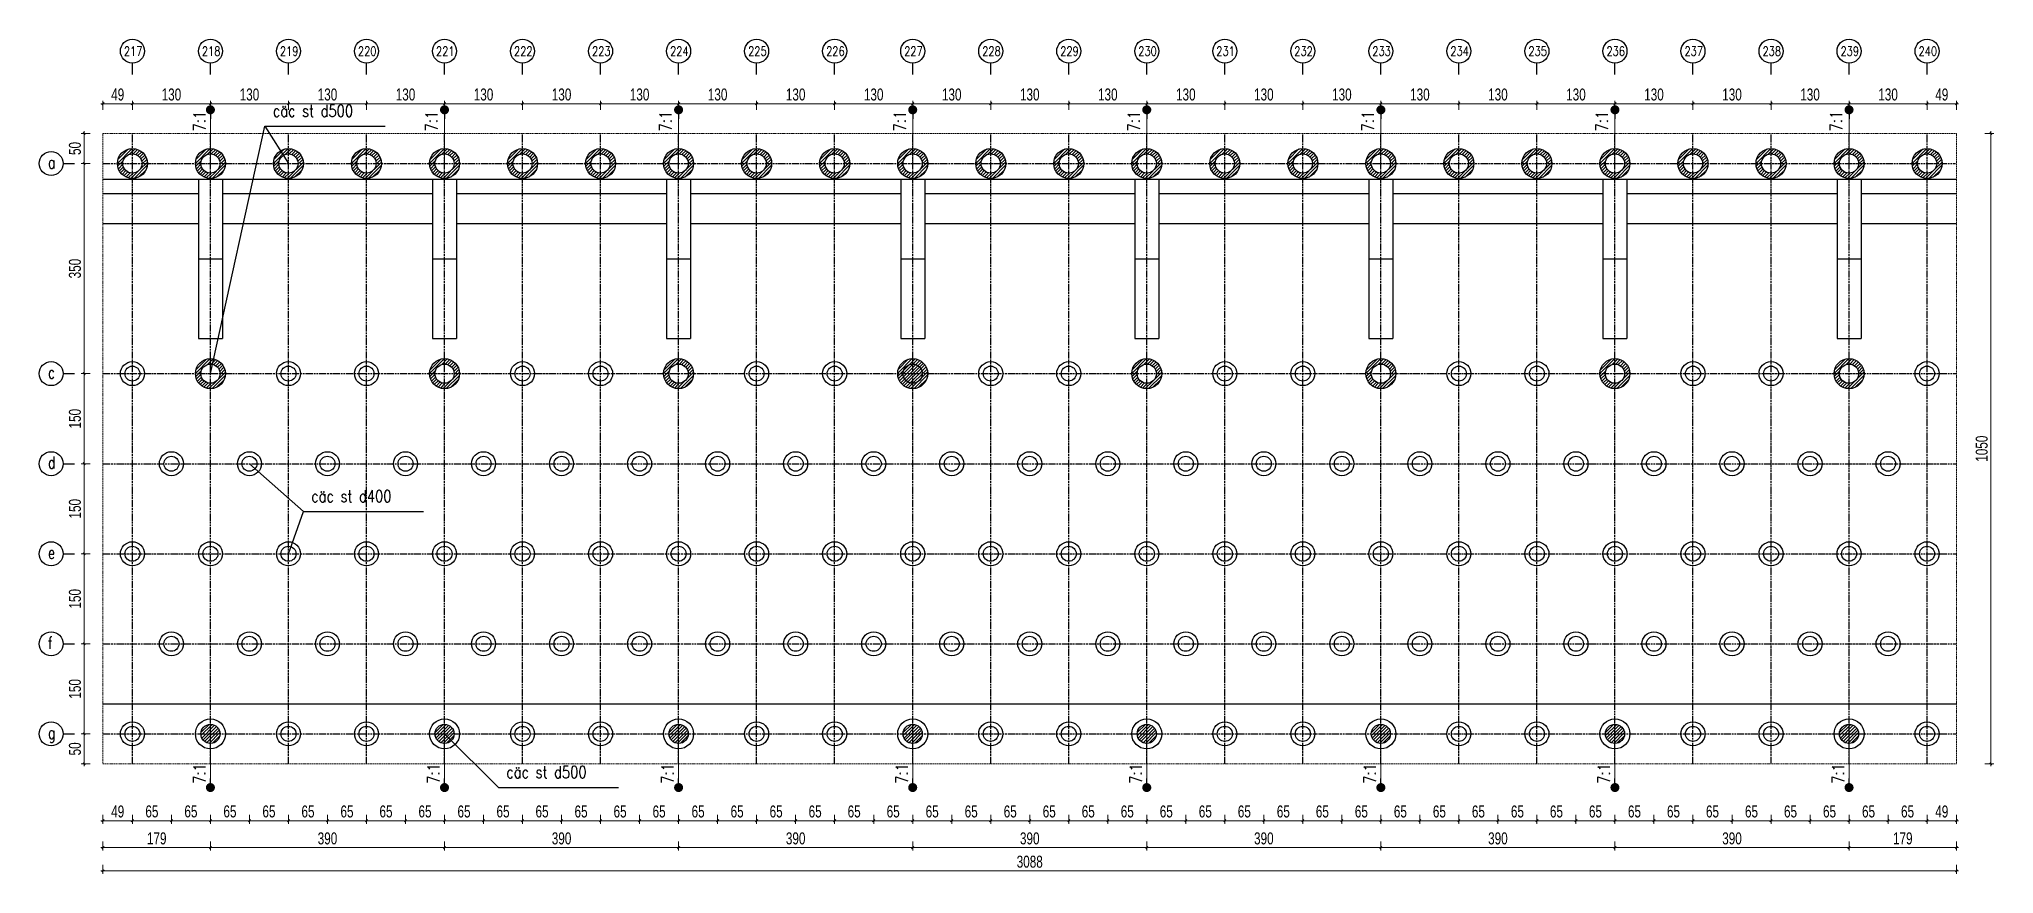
# Model space of a CAD drawing. Header units: inches. Extents: x -1640460 to 2672754, y -1012 to 1209503.
# Drawn here: x 590 to 3847, y 136 to 1527 of the extents above; entities that cross this region are included whole.
import ezdxf

# ---------------------------------------------------------------- set-up
doc = ezdxf.new("R2010")
doc.units = ezdxf.units.IN
doc.header["$MEASUREMENT"] = 0
doc.linetypes.add('ACAD_ISO09W100', pattern=[45, 24, -3, 6, -3, 6, -3])
doc.linetypes.add('HIDDEN', pattern=[0.375, 0.25, -0.125])
doc.layers.add('DIM', color=177, linetype='Continuous', lineweight=20)
doc.layers.add('THAY1', color=9, linetype='Continuous', lineweight=20)
for name, color, linetype in [('Kich thuoc', 4, 'Continuous'), ('Text', 2, 'Continuous'), ('Tim', 8, 'ACAD_ISO09W100')]:
    doc.layers.add(name, color=color, linetype=linetype)
doc.styles.add('KICH_THUOC', font='vnsimli.shx', dxfattribs={"width": 0.8})
doc.styles.add('TXTDIM', font='VNARIAL.TTF', dxfattribs={"width": 0.7})
doc.dimstyles.new('DIM10', dxfattribs={"dimscale": 10, "dimtxt": 2, "dimasz": 0.3, "dimexe": 0.5, "dimexo": 0.5, "dimgap": 0.5, "dimtad": 1, "dimdec": 0, "dimzin": 12, "dimdsep": 46, "dimtxsty": 'TXTDIM', "dimblk": 'SLASH', "dimcen": 1.5, "dimclrd": 1, "dimclre": 256, "dimclrt": 2, "dimadec": 0, "dimazin": 0, "dimtfac": 1, "dimtdec": 0, "dimtix": 1, "dimtmove": 0, "dimatfit": 3, "dimldrblk": 'DOT', "dimfxl": 1, "dimfxlon": 1, "dimtolj": 1, "dimtzin": 0, "dimlwd": 9, "dimlwe": 9, "dimarcsym": 1})
pattern_1 = [(45, (390, 0), (-2.65165, 2.65165), [])]
pattern_2 = [(45, (780, 0), (-2.65165, 2.65165), [])]
pattern_3 = [(45, (1170, 0), (-2.65165, 2.65165), [])]
pattern_4 = [(45, (1560, 0), (-2.65165, 2.65165), [])]
pattern_5 = [(45, (1950, 0), (-2.65165, 2.65165), [])]
pattern_6 = [(45, (2340, 0), (-2.65165, 2.65165), [])]
pattern_7 = [(45, (2730, 0), (-2.65165, 2.65165), [])]

msp = doc.modelspace()

# ---------------------------------------------------------------- texts
at = {"char_height": 20, "width": 34.474, "attachment_point": 1, "rotation": 90, "style": 'KICH_THUOC'}
for insert in [(847.1, 1372.9), (1233.7, 1372.9), (1623.7, 1372.9), (2013.7, 1372.9), (2403.7, 1372.9), (2793.7, 1372.9), (3183.7, 1372.9), (3573.7, 1372.9), (847.1, 286.2), (1237.1, 286.2), (1627.1, 286.2), (2017.1, 286.2), (2407.1, 286.2), (2797.1, 286.2), (3187.1, 286.2), (3577.1, 286.2)]:
    msp.add_mtext('7:1', dxfattribs=dict(at, insert=insert))
at = {"layer": 'Text', "attachment_point": 1, "style": 'KICH_THUOC'}
for s, insert, char_height, width in [('217', (731.2, 1514), 15, 14.376), ('218', (861.2, 1514), 15, 14.376), ('219', (991.2, 1514), 15, 14.376), ('220', (1121.2, 1514), 15, 14.376), ('221', (1251.2, 1514), 15, 14.376), ('222', (1381.2, 1514), 15, 14.376), ('223', (1511.2, 1514), 15, 14.376), ('224', (1641.2, 1514), 15, 14.376), ('225', (1771.2, 1514), 15, 14.376), ('226', (1901.2, 1514), 15, 14.376), ('227', (2031.2, 1514), 15, 14.376), ('228', (2161.2, 1514), 15, 14.376), ('229', (2291.2, 1514), 15, 14.376), ('230', (2421.2, 1514), 15, 14.376), ('231', (2551.2, 1514), 15, 14.376), ('232', (2681.2, 1514), 15, 14.376), ('233', (2811.2, 1514), 15, 14.376), ('234', (2941.2, 1514), 15, 14.376), ('235', (3071.2, 1514), 15, 14.376), ('236', (3201.2, 1514), 15, 14.376), ('237', (3331.2, 1514), 15, 14.376), ('238', (3461.2, 1514), 15, 14.376), ('239', (3591.2, 1514), 15, 14.376), ('240', (3721.2, 1514), 15, 14.376), ('cäc \xadst d500', (979.4, 1417.2), 20, 371.637), ('a', (604.4, 1331.3), 20, 371.637), ('c', (604.4, 981.3), 20, 371.637), ('d', (604.4, 831.3), 20, 371.637), ('cäc \xadst d400', (1043.4, 775.3), 20, 371.637), ('e', (604.4, 681.3), 20, 371.637), ('f', (604.4, 531.3), 20, 371.637), ('g', (604.4, 381.3), 20, 371.637), ('cäc \xadst d500', (1368.4, 315.8), 20, 371.637)]:
    msp.add_mtext(s, dxfattribs=dict(at, insert=insert, char_height=char_height, width=width))

# ---------------------------------------------------------------- blocks, each defined once
blk = doc.blocks.new('SLASH')
at = {"layer": 'DIM', "color": 16}
blk.add_line((-1.2, 0), (1.2, 0), dxfattribs=at)
at = {"layer": 'DIM', "color": 16, "linetype": 'Continuous'}
blk.add_line((-0.6, -0.6), (0.6, 0.6), dxfattribs=at)
blk = doc.blocks.new('*D258')
at = {"layer": 'Defpoints', "color": 0}
for p in [(696.4, 319.4), (745.4, 319.4), (745.4, 224.8)]:
    blk.add_point(p, dxfattribs=at)
at = {"layer": 'Kich thuoc', "lineweight": 9}
for p, q in [((696.4, 234.8), (696.4, 219.8)), ((745.4, 234.8), (745.4, 219.8))]:
    blk.add_line(p, q, dxfattribs=at)
at = {"layer": 'Kich thuoc', "color": 1, "lineweight": 9}
blk.add_line((699.4, 224.8), (742.4, 224.8), dxfattribs=at)
at = {"layer": 'Kich thuoc', "color": 1, "lineweight": 9, "xscale": 3, "yscale": 3, "zscale": 3, "rotation": 180}
blk.add_blockref('SLASH', (696.4, 224.8), dxfattribs=at)
at = {"layer": 'Kich thuoc', "color": 1, "lineweight": 9, "xscale": 3, "yscale": 3, "zscale": 3}
blk.add_blockref('SLASH', (745.4, 224.8), dxfattribs=at)
at = {"layer": 'Kich thuoc', "color": 2, "insert": (720.9, 240), "char_height": 20, "attachment_point": 5, "style": 'TXTDIM'}
blk.add_mtext('\\A1;49', dxfattribs=at)
blk = doc.blocks.new('_Dot')
at = {"color": 0, "linetype": 'ByBlock', "lineweight": -2}
blk.add_line((-0.5, 0), (-1, 0), dxfattribs=at)
at = {"color": 0, "linetype": 'ByBlock', "const_width": 0.5}
blk.add_lwpolyline([(-0.25, 0, 1), (0.25, 0, 1)], format="xyb", close=True, dxfattribs=at)
blk = doc.blocks.new('*D259')
at = {"layer": 'Defpoints', "color": 0}
for p in [(745.4, 319.4), (810.4, 319.4), (810.4, 224.8)]:
    blk.add_point(p, dxfattribs=at)
at = {"layer": 'Kich thuoc', "lineweight": 9}
for p, q in [((745.4, 234.8), (745.4, 219.8)), ((810.4, 234.8), (810.4, 219.8))]:
    blk.add_line(p, q, dxfattribs=at)
at = {"layer": 'Kich thuoc', "color": 1, "lineweight": 9}
blk.add_line((748.4, 224.8), (807.4, 224.8), dxfattribs=at)
at = {"layer": 'Kich thuoc', "color": 1, "lineweight": 9, "xscale": 3, "yscale": 3, "zscale": 3, "rotation": 180}
blk.add_blockref('SLASH', (745.4, 224.8), dxfattribs=at)
at = {"layer": 'Kich thuoc', "color": 1, "lineweight": 9, "xscale": 3, "yscale": 3, "zscale": 3}
blk.add_blockref('SLASH', (810.4, 224.8), dxfattribs=at)
at = {"layer": 'Kich thuoc', "color": 2, "insert": (777.9, 240.1), "char_height": 20, "attachment_point": 5, "style": 'TXTDIM'}
blk.add_mtext('\\A1;65', dxfattribs=at)
blk = doc.blocks.new('*D260')
at = {"layer": 'Defpoints', "color": 0}
for p in [(810.4, 319.4), (875.4, 319.4), (875.4, 224.8)]:
    blk.add_point(p, dxfattribs=at)
at = {"layer": 'Kich thuoc', "lineweight": 9}
for p, q in [((810.4, 234.8), (810.4, 219.8)), ((875.4, 234.8), (875.4, 219.8))]:
    blk.add_line(p, q, dxfattribs=at)
at = {"layer": 'Kich thuoc', "color": 1, "lineweight": 9}
blk.add_line((813.4, 224.8), (872.4, 224.8), dxfattribs=at)
at = {"layer": 'Kich thuoc', "color": 1, "lineweight": 9, "xscale": 3, "yscale": 3, "zscale": 3, "rotation": 180}
blk.add_blockref('SLASH', (810.4, 224.8), dxfattribs=at)
at = {"layer": 'Kich thuoc', "color": 1, "lineweight": 9, "xscale": 3, "yscale": 3, "zscale": 3}
blk.add_blockref('SLASH', (875.4, 224.8), dxfattribs=at)
at = {"layer": 'Kich thuoc', "color": 2, "insert": (842.9, 240.1), "char_height": 20, "attachment_point": 5, "style": 'TXTDIM'}
blk.add_mtext('\\A1;65', dxfattribs=at)
blk = doc.blocks.new('*D261')
at = {"layer": 'Defpoints', "color": 0}
for p in [(875.4, 319.4), (940.4, 319.4), (940.4, 224.8)]:
    blk.add_point(p, dxfattribs=at)
at = {"layer": 'Kich thuoc', "lineweight": 9}
for p, q in [((875.4, 234.8), (875.4, 219.8)), ((940.4, 234.8), (940.4, 219.8))]:
    blk.add_line(p, q, dxfattribs=at)
at = {"layer": 'Kich thuoc', "color": 1, "lineweight": 9}
blk.add_line((878.4, 224.8), (937.4, 224.8), dxfattribs=at)
at = {"layer": 'Kich thuoc', "color": 1, "lineweight": 9, "xscale": 3, "yscale": 3, "zscale": 3, "rotation": 180}
blk.add_blockref('SLASH', (875.4, 224.8), dxfattribs=at)
at = {"layer": 'Kich thuoc', "color": 1, "lineweight": 9, "xscale": 3, "yscale": 3, "zscale": 3}
blk.add_blockref('SLASH', (940.4, 224.8), dxfattribs=at)
at = {"layer": 'Kich thuoc', "color": 2, "insert": (907.9, 240.1), "char_height": 20, "attachment_point": 5, "style": 'TXTDIM'}
blk.add_mtext('\\A1;65', dxfattribs=at)
blk = doc.blocks.new('*D262')
at = {"layer": 'Defpoints', "color": 0}
for p in [(940.4, 319.4), (1005.4, 319.4), (1005.4, 224.8)]:
    blk.add_point(p, dxfattribs=at)
at = {"layer": 'Kich thuoc', "lineweight": 9}
for p, q in [((940.4, 234.8), (940.4, 219.8)), ((1005.4, 234.8), (1005.4, 219.8))]:
    blk.add_line(p, q, dxfattribs=at)
at = {"layer": 'Kich thuoc', "color": 1, "lineweight": 9}
blk.add_line((943.4, 224.8), (1002.4, 224.8), dxfattribs=at)
at = {"layer": 'Kich thuoc', "color": 1, "lineweight": 9, "xscale": 3, "yscale": 3, "zscale": 3, "rotation": 180}
blk.add_blockref('SLASH', (940.4, 224.8), dxfattribs=at)
at = {"layer": 'Kich thuoc', "color": 1, "lineweight": 9, "xscale": 3, "yscale": 3, "zscale": 3}
blk.add_blockref('SLASH', (1005.4, 224.8), dxfattribs=at)
at = {"layer": 'Kich thuoc', "color": 2, "insert": (972.9, 240.1), "char_height": 20, "attachment_point": 5, "style": 'TXTDIM'}
blk.add_mtext('\\A1;65', dxfattribs=at)
blk = doc.blocks.new('*D263')
at = {"layer": 'Defpoints', "color": 0}
for p in [(1005.4, 319.4), (1070.4, 319.4), (1070.4, 224.8)]:
    blk.add_point(p, dxfattribs=at)
at = {"layer": 'Kich thuoc', "lineweight": 9}
for p, q in [((1005.4, 234.8), (1005.4, 219.8)), ((1070.4, 234.8), (1070.4, 219.8))]:
    blk.add_line(p, q, dxfattribs=at)
at = {"layer": 'Kich thuoc', "color": 1, "lineweight": 9}
blk.add_line((1008.4, 224.8), (1067.4, 224.8), dxfattribs=at)
at = {"layer": 'Kich thuoc', "color": 1, "lineweight": 9, "xscale": 3, "yscale": 3, "zscale": 3, "rotation": 180}
blk.add_blockref('SLASH', (1005.4, 224.8), dxfattribs=at)
at = {"layer": 'Kich thuoc', "color": 1, "lineweight": 9, "xscale": 3, "yscale": 3, "zscale": 3}
blk.add_blockref('SLASH', (1070.4, 224.8), dxfattribs=at)
at = {"layer": 'Kich thuoc', "color": 2, "insert": (1037.9, 240), "char_height": 20, "attachment_point": 5, "style": 'TXTDIM'}
blk.add_mtext('\\A1;65', dxfattribs=at)
blk = doc.blocks.new('*D264')
at = {"layer": 'Defpoints', "color": 0}
for p in [(1070.4, 319.4), (1135.4, 319.4), (1135.4, 224.8)]:
    blk.add_point(p, dxfattribs=at)
at = {"layer": 'Kich thuoc', "lineweight": 9}
for p, q in [((1070.4, 234.8), (1070.4, 219.8)), ((1135.4, 234.8), (1135.4, 219.8))]:
    blk.add_line(p, q, dxfattribs=at)
at = {"layer": 'Kich thuoc', "color": 1, "lineweight": 9}
blk.add_line((1073.4, 224.8), (1132.4, 224.8), dxfattribs=at)
at = {"layer": 'Kich thuoc', "color": 1, "lineweight": 9, "xscale": 3, "yscale": 3, "zscale": 3, "rotation": 180}
blk.add_blockref('SLASH', (1070.4, 224.8), dxfattribs=at)
at = {"layer": 'Kich thuoc', "color": 1, "lineweight": 9, "xscale": 3, "yscale": 3, "zscale": 3}
blk.add_blockref('SLASH', (1135.4, 224.8), dxfattribs=at)
at = {"layer": 'Kich thuoc', "color": 2, "insert": (1102.9, 240), "char_height": 20, "attachment_point": 5, "style": 'TXTDIM'}
blk.add_mtext('\\A1;65', dxfattribs=at)
blk = doc.blocks.new('*D265')
at = {"layer": 'Defpoints', "color": 0}
for p in [(1135.4, 319.4), (1200.4, 319.4), (1200.4, 224.8)]:
    blk.add_point(p, dxfattribs=at)
at = {"layer": 'Kich thuoc', "lineweight": 9}
for p, q in [((1135.4, 234.8), (1135.4, 219.8)), ((1200.4, 234.8), (1200.4, 219.8))]:
    blk.add_line(p, q, dxfattribs=at)
at = {"layer": 'Kich thuoc', "color": 1, "lineweight": 9}
blk.add_line((1138.4, 224.8), (1197.4, 224.8), dxfattribs=at)
at = {"layer": 'Kich thuoc', "color": 1, "lineweight": 9, "xscale": 3, "yscale": 3, "zscale": 3, "rotation": 180}
blk.add_blockref('SLASH', (1135.4, 224.8), dxfattribs=at)
at = {"layer": 'Kich thuoc', "color": 1, "lineweight": 9, "xscale": 3, "yscale": 3, "zscale": 3}
blk.add_blockref('SLASH', (1200.4, 224.8), dxfattribs=at)
at = {"layer": 'Kich thuoc', "color": 2, "insert": (1167.9, 240.1), "char_height": 20, "attachment_point": 5, "style": 'TXTDIM'}
blk.add_mtext('\\A1;65', dxfattribs=at)
blk = doc.blocks.new('*D266')
at = {"layer": 'Defpoints', "color": 0}
for p in [(1200.4, 319.4), (1265.4, 319.4), (1265.4, 224.8)]:
    blk.add_point(p, dxfattribs=at)
at = {"layer": 'Kich thuoc', "lineweight": 9}
for p, q in [((1200.4, 234.8), (1200.4, 219.8)), ((1265.4, 234.8), (1265.4, 219.8))]:
    blk.add_line(p, q, dxfattribs=at)
at = {"layer": 'Kich thuoc', "color": 1, "lineweight": 9}
blk.add_line((1203.4, 224.8), (1262.4, 224.8), dxfattribs=at)
at = {"layer": 'Kich thuoc', "color": 1, "lineweight": 9, "xscale": 3, "yscale": 3, "zscale": 3, "rotation": 180}
blk.add_blockref('SLASH', (1200.4, 224.8), dxfattribs=at)
at = {"layer": 'Kich thuoc', "color": 1, "lineweight": 9, "xscale": 3, "yscale": 3, "zscale": 3}
blk.add_blockref('SLASH', (1265.4, 224.8), dxfattribs=at)
at = {"layer": 'Kich thuoc', "color": 2, "insert": (1232.9, 240.1), "char_height": 20, "attachment_point": 5, "style": 'TXTDIM'}
blk.add_mtext('\\A1;65', dxfattribs=at)
blk = doc.blocks.new('*D267')
at = {"layer": 'Defpoints', "color": 0}
for p in [(1265.4, 319.4), (1330.4, 319.4), (1330.4, 224.8)]:
    blk.add_point(p, dxfattribs=at)
at = {"layer": 'Kich thuoc', "lineweight": 9}
for p, q in [((1265.4, 234.8), (1265.4, 219.8)), ((1330.4, 234.8), (1330.4, 219.8))]:
    blk.add_line(p, q, dxfattribs=at)
at = {"layer": 'Kich thuoc', "color": 1, "lineweight": 9}
blk.add_line((1268.4, 224.8), (1327.4, 224.8), dxfattribs=at)
at = {"layer": 'Kich thuoc', "color": 1, "lineweight": 9, "xscale": 3, "yscale": 3, "zscale": 3, "rotation": 180}
blk.add_blockref('SLASH', (1265.4, 224.8), dxfattribs=at)
at = {"layer": 'Kich thuoc', "color": 1, "lineweight": 9, "xscale": 3, "yscale": 3, "zscale": 3}
blk.add_blockref('SLASH', (1330.4, 224.8), dxfattribs=at)
at = {"layer": 'Kich thuoc', "color": 2, "insert": (1297.9, 240), "char_height": 20, "attachment_point": 5, "style": 'TXTDIM'}
blk.add_mtext('\\A1;65', dxfattribs=at)
blk = doc.blocks.new('*D268')
at = {"layer": 'Defpoints', "color": 0}
for p in [(1330.4, 319.4), (1395.4, 319.4), (1395.4, 224.8)]:
    blk.add_point(p, dxfattribs=at)
at = {"layer": 'Kich thuoc', "lineweight": 9}
for p, q in [((1330.4, 234.8), (1330.4, 219.8)), ((1395.4, 234.8), (1395.4, 219.8))]:
    blk.add_line(p, q, dxfattribs=at)
at = {"layer": 'Kich thuoc', "color": 1, "lineweight": 9}
blk.add_line((1333.4, 224.8), (1392.4, 224.8), dxfattribs=at)
at = {"layer": 'Kich thuoc', "color": 1, "lineweight": 9, "xscale": 3, "yscale": 3, "zscale": 3, "rotation": 180}
blk.add_blockref('SLASH', (1330.4, 224.8), dxfattribs=at)
at = {"layer": 'Kich thuoc', "color": 1, "lineweight": 9, "xscale": 3, "yscale": 3, "zscale": 3}
blk.add_blockref('SLASH', (1395.4, 224.8), dxfattribs=at)
at = {"layer": 'Kich thuoc', "color": 2, "insert": (1362.9, 240.1), "char_height": 20, "attachment_point": 5, "style": 'TXTDIM'}
blk.add_mtext('\\A1;65', dxfattribs=at)
blk = doc.blocks.new('*D269')
at = {"layer": 'Defpoints', "color": 0}
for p in [(1395.4, 319.4), (1460.4, 319.4), (1460.4, 224.8)]:
    blk.add_point(p, dxfattribs=at)
at = {"layer": 'Kich thuoc', "lineweight": 9}
for p, q in [((1395.4, 234.8), (1395.4, 219.8)), ((1460.4, 234.8), (1460.4, 219.8))]:
    blk.add_line(p, q, dxfattribs=at)
at = {"layer": 'Kich thuoc', "color": 1, "lineweight": 9}
blk.add_line((1398.4, 224.8), (1457.4, 224.8), dxfattribs=at)
at = {"layer": 'Kich thuoc', "color": 1, "lineweight": 9, "xscale": 3, "yscale": 3, "zscale": 3, "rotation": 180}
blk.add_blockref('SLASH', (1395.4, 224.8), dxfattribs=at)
at = {"layer": 'Kich thuoc', "color": 1, "lineweight": 9, "xscale": 3, "yscale": 3, "zscale": 3}
blk.add_blockref('SLASH', (1460.4, 224.8), dxfattribs=at)
at = {"layer": 'Kich thuoc', "color": 2, "insert": (1427.9, 240.1), "char_height": 20, "attachment_point": 5, "style": 'TXTDIM'}
blk.add_mtext('\\A1;65', dxfattribs=at)
blk = doc.blocks.new('*D270')
at = {"layer": 'Defpoints', "color": 0}
for p in [(1460.4, 319.4), (1525.4, 319.4), (1525.4, 224.8)]:
    blk.add_point(p, dxfattribs=at)
at = {"layer": 'Kich thuoc', "lineweight": 9}
for p, q in [((1460.4, 234.8), (1460.4, 219.8)), ((1525.4, 234.8), (1525.4, 219.8))]:
    blk.add_line(p, q, dxfattribs=at)
at = {"layer": 'Kich thuoc', "color": 1, "lineweight": 9}
blk.add_line((1463.4, 224.8), (1522.4, 224.8), dxfattribs=at)
at = {"layer": 'Kich thuoc', "color": 1, "lineweight": 9, "xscale": 3, "yscale": 3, "zscale": 3, "rotation": 180}
blk.add_blockref('SLASH', (1460.4, 224.8), dxfattribs=at)
at = {"layer": 'Kich thuoc', "color": 1, "lineweight": 9, "xscale": 3, "yscale": 3, "zscale": 3}
blk.add_blockref('SLASH', (1525.4, 224.8), dxfattribs=at)
at = {"layer": 'Kich thuoc', "color": 2, "insert": (1492.9, 240), "char_height": 20, "attachment_point": 5, "style": 'TXTDIM'}
blk.add_mtext('\\A1;65', dxfattribs=at)
blk = doc.blocks.new('*D271')
at = {"layer": 'Defpoints', "color": 0}
for p in [(1525.4, 319.4), (1590.4, 319.4), (1590.4, 224.8)]:
    blk.add_point(p, dxfattribs=at)
at = {"layer": 'Kich thuoc', "lineweight": 9}
for p, q in [((1525.4, 234.8), (1525.4, 219.8)), ((1590.4, 234.8), (1590.4, 219.8))]:
    blk.add_line(p, q, dxfattribs=at)
at = {"layer": 'Kich thuoc', "color": 1, "lineweight": 9}
blk.add_line((1528.4, 224.8), (1587.4, 224.8), dxfattribs=at)
at = {"layer": 'Kich thuoc', "color": 1, "lineweight": 9, "xscale": 3, "yscale": 3, "zscale": 3, "rotation": 180}
blk.add_blockref('SLASH', (1525.4, 224.8), dxfattribs=at)
at = {"layer": 'Kich thuoc', "color": 1, "lineweight": 9, "xscale": 3, "yscale": 3, "zscale": 3}
blk.add_blockref('SLASH', (1590.4, 224.8), dxfattribs=at)
at = {"layer": 'Kich thuoc', "color": 2, "insert": (1557.9, 240), "char_height": 20, "attachment_point": 5, "style": 'TXTDIM'}
blk.add_mtext('\\A1;65', dxfattribs=at)
blk = doc.blocks.new('*D272')
at = {"layer": 'Defpoints', "color": 0}
for p in [(1590.4, 319.4), (1655.4, 319.4), (1655.4, 224.8)]:
    blk.add_point(p, dxfattribs=at)
at = {"layer": 'Kich thuoc', "lineweight": 9}
for p, q in [((1590.4, 234.8), (1590.4, 219.8)), ((1655.4, 234.8), (1655.4, 219.8))]:
    blk.add_line(p, q, dxfattribs=at)
at = {"layer": 'Kich thuoc', "color": 1, "lineweight": 9}
blk.add_line((1593.4, 224.8), (1652.4, 224.8), dxfattribs=at)
at = {"layer": 'Kich thuoc', "color": 1, "lineweight": 9, "xscale": 3, "yscale": 3, "zscale": 3, "rotation": 180}
blk.add_blockref('SLASH', (1590.4, 224.8), dxfattribs=at)
at = {"layer": 'Kich thuoc', "color": 1, "lineweight": 9, "xscale": 3, "yscale": 3, "zscale": 3}
blk.add_blockref('SLASH', (1655.4, 224.8), dxfattribs=at)
at = {"layer": 'Kich thuoc', "color": 2, "insert": (1622.9, 240), "char_height": 20, "attachment_point": 5, "style": 'TXTDIM'}
blk.add_mtext('\\A1;65', dxfattribs=at)
blk = doc.blocks.new('*D273')
at = {"layer": 'Defpoints', "color": 0}
for p in [(1655.4, 319.4), (1720.4, 319.4), (1720.4, 224.8)]:
    blk.add_point(p, dxfattribs=at)
at = {"layer": 'Kich thuoc', "lineweight": 9}
for p, q in [((1655.4, 234.8), (1655.4, 219.8)), ((1720.4, 234.8), (1720.4, 219.8))]:
    blk.add_line(p, q, dxfattribs=at)
at = {"layer": 'Kich thuoc', "color": 1, "lineweight": 9}
blk.add_line((1658.4, 224.8), (1717.4, 224.8), dxfattribs=at)
at = {"layer": 'Kich thuoc', "color": 1, "lineweight": 9, "xscale": 3, "yscale": 3, "zscale": 3, "rotation": 180}
blk.add_blockref('SLASH', (1655.4, 224.8), dxfattribs=at)
at = {"layer": 'Kich thuoc', "color": 1, "lineweight": 9, "xscale": 3, "yscale": 3, "zscale": 3}
blk.add_blockref('SLASH', (1720.4, 224.8), dxfattribs=at)
at = {"layer": 'Kich thuoc', "color": 2, "insert": (1687.9, 240), "char_height": 20, "attachment_point": 5, "style": 'TXTDIM'}
blk.add_mtext('\\A1;65', dxfattribs=at)
blk = doc.blocks.new('*D274')
at = {"layer": 'Defpoints', "color": 0}
for p in [(1720.4, 319.4), (1785.4, 319.4), (1785.4, 224.8)]:
    blk.add_point(p, dxfattribs=at)
at = {"layer": 'Kich thuoc', "lineweight": 9}
for p, q in [((1720.4, 234.8), (1720.4, 219.8)), ((1785.4, 234.8), (1785.4, 219.8))]:
    blk.add_line(p, q, dxfattribs=at)
at = {"layer": 'Kich thuoc', "color": 1, "lineweight": 9}
blk.add_line((1723.4, 224.8), (1782.4, 224.8), dxfattribs=at)
at = {"layer": 'Kich thuoc', "color": 1, "lineweight": 9, "xscale": 3, "yscale": 3, "zscale": 3, "rotation": 180}
blk.add_blockref('SLASH', (1720.4, 224.8), dxfattribs=at)
at = {"layer": 'Kich thuoc', "color": 1, "lineweight": 9, "xscale": 3, "yscale": 3, "zscale": 3}
blk.add_blockref('SLASH', (1785.4, 224.8), dxfattribs=at)
at = {"layer": 'Kich thuoc', "color": 2, "insert": (1752.9, 240), "char_height": 20, "attachment_point": 5, "style": 'TXTDIM'}
blk.add_mtext('\\A1;65', dxfattribs=at)
blk = doc.blocks.new('*D275')
at = {"layer": 'Defpoints', "color": 0}
for p in [(1785.4, 319.4), (1850.4, 319.4), (1850.4, 224.8)]:
    blk.add_point(p, dxfattribs=at)
at = {"layer": 'Kich thuoc', "lineweight": 9}
for p, q in [((1785.4, 234.8), (1785.4, 219.8)), ((1850.4, 234.8), (1850.4, 219.8))]:
    blk.add_line(p, q, dxfattribs=at)
at = {"layer": 'Kich thuoc', "color": 1, "lineweight": 9}
blk.add_line((1788.4, 224.8), (1847.4, 224.8), dxfattribs=at)
at = {"layer": 'Kich thuoc', "color": 1, "lineweight": 9, "xscale": 3, "yscale": 3, "zscale": 3, "rotation": 180}
blk.add_blockref('SLASH', (1785.4, 224.8), dxfattribs=at)
at = {"layer": 'Kich thuoc', "color": 1, "lineweight": 9, "xscale": 3, "yscale": 3, "zscale": 3}
blk.add_blockref('SLASH', (1850.4, 224.8), dxfattribs=at)
at = {"layer": 'Kich thuoc', "color": 2, "insert": (1817.9, 240), "char_height": 20, "attachment_point": 5, "style": 'TXTDIM'}
blk.add_mtext('\\A1;65', dxfattribs=at)
blk = doc.blocks.new('*D276')
at = {"layer": 'Defpoints', "color": 0}
for p in [(1850.4, 319.4), (1915.4, 319.4), (1915.4, 224.8)]:
    blk.add_point(p, dxfattribs=at)
at = {"layer": 'Kich thuoc', "lineweight": 9}
for p, q in [((1850.4, 234.8), (1850.4, 219.8)), ((1915.4, 234.8), (1915.4, 219.8))]:
    blk.add_line(p, q, dxfattribs=at)
at = {"layer": 'Kich thuoc', "color": 1, "lineweight": 9}
blk.add_line((1853.4, 224.8), (1912.4, 224.8), dxfattribs=at)
at = {"layer": 'Kich thuoc', "color": 1, "lineweight": 9, "xscale": 3, "yscale": 3, "zscale": 3, "rotation": 180}
blk.add_blockref('SLASH', (1850.4, 224.8), dxfattribs=at)
at = {"layer": 'Kich thuoc', "color": 1, "lineweight": 9, "xscale": 3, "yscale": 3, "zscale": 3}
blk.add_blockref('SLASH', (1915.4, 224.8), dxfattribs=at)
at = {"layer": 'Kich thuoc', "color": 2, "insert": (1882.9, 240), "char_height": 20, "attachment_point": 5, "style": 'TXTDIM'}
blk.add_mtext('\\A1;65', dxfattribs=at)
blk = doc.blocks.new('*D277')
at = {"layer": 'Defpoints', "color": 0}
for p in [(1915.4, 319.4), (1980.4, 319.4), (1980.4, 224.8)]:
    blk.add_point(p, dxfattribs=at)
at = {"layer": 'Kich thuoc', "lineweight": 9}
for p, q in [((1915.4, 234.8), (1915.4, 219.8)), ((1980.4, 234.8), (1980.4, 219.8))]:
    blk.add_line(p, q, dxfattribs=at)
at = {"layer": 'Kich thuoc', "color": 1, "lineweight": 9}
blk.add_line((1918.4, 224.8), (1977.4, 224.8), dxfattribs=at)
at = {"layer": 'Kich thuoc', "color": 1, "lineweight": 9, "xscale": 3, "yscale": 3, "zscale": 3, "rotation": 180}
blk.add_blockref('SLASH', (1915.4, 224.8), dxfattribs=at)
at = {"layer": 'Kich thuoc', "color": 1, "lineweight": 9, "xscale": 3, "yscale": 3, "zscale": 3}
blk.add_blockref('SLASH', (1980.4, 224.8), dxfattribs=at)
at = {"layer": 'Kich thuoc', "color": 2, "insert": (1947.9, 240), "char_height": 20, "attachment_point": 5, "style": 'TXTDIM'}
blk.add_mtext('\\A1;65', dxfattribs=at)
blk = doc.blocks.new('*D278')
at = {"layer": 'Defpoints', "color": 0}
for p in [(1980.4, 319.4), (2045.4, 319.4), (2045.4, 224.8)]:
    blk.add_point(p, dxfattribs=at)
at = {"layer": 'Kich thuoc', "lineweight": 9}
for p, q in [((1980.4, 234.8), (1980.4, 219.8)), ((2045.4, 234.8), (2045.4, 219.8))]:
    blk.add_line(p, q, dxfattribs=at)
at = {"layer": 'Kich thuoc', "color": 1, "lineweight": 9}
blk.add_line((1983.4, 224.8), (2042.4, 224.8), dxfattribs=at)
at = {"layer": 'Kich thuoc', "color": 1, "lineweight": 9, "xscale": 3, "yscale": 3, "zscale": 3, "rotation": 180}
blk.add_blockref('SLASH', (1980.4, 224.8), dxfattribs=at)
at = {"layer": 'Kich thuoc', "color": 1, "lineweight": 9, "xscale": 3, "yscale": 3, "zscale": 3}
blk.add_blockref('SLASH', (2045.4, 224.8), dxfattribs=at)
at = {"layer": 'Kich thuoc', "color": 2, "insert": (2012.9, 240), "char_height": 20, "attachment_point": 5, "style": 'TXTDIM'}
blk.add_mtext('\\A1;65', dxfattribs=at)
blk = doc.blocks.new('*D279')
at = {"layer": 'Defpoints', "color": 0}
for p in [(2045.4, 319.4), (2110.4, 319.4), (2110.4, 224.8)]:
    blk.add_point(p, dxfattribs=at)
at = {"layer": 'Kich thuoc', "lineweight": 9}
for p, q in [((2045.4, 234.8), (2045.4, 219.8)), ((2110.4, 234.8), (2110.4, 219.8))]:
    blk.add_line(p, q, dxfattribs=at)
at = {"layer": 'Kich thuoc', "color": 1, "lineweight": 9}
blk.add_line((2048.4, 224.8), (2107.4, 224.8), dxfattribs=at)
at = {"layer": 'Kich thuoc', "color": 1, "lineweight": 9, "xscale": 3, "yscale": 3, "zscale": 3, "rotation": 180}
blk.add_blockref('SLASH', (2045.4, 224.8), dxfattribs=at)
at = {"layer": 'Kich thuoc', "color": 1, "lineweight": 9, "xscale": 3, "yscale": 3, "zscale": 3}
blk.add_blockref('SLASH', (2110.4, 224.8), dxfattribs=at)
at = {"layer": 'Kich thuoc', "color": 2, "insert": (2077.9, 240), "char_height": 20, "attachment_point": 5, "style": 'TXTDIM'}
blk.add_mtext('\\A1;65', dxfattribs=at)
blk = doc.blocks.new('*D280')
at = {"layer": 'Defpoints', "color": 0}
for p in [(2110.4, 319.4), (2175.4, 319.4), (2175.4, 224.8)]:
    blk.add_point(p, dxfattribs=at)
at = {"layer": 'Kich thuoc', "lineweight": 9}
for p, q in [((2110.4, 234.8), (2110.4, 219.8)), ((2175.4, 234.8), (2175.4, 219.8))]:
    blk.add_line(p, q, dxfattribs=at)
at = {"layer": 'Kich thuoc', "color": 1, "lineweight": 9}
blk.add_line((2113.4, 224.8), (2172.4, 224.8), dxfattribs=at)
at = {"layer": 'Kich thuoc', "color": 1, "lineweight": 9, "xscale": 3, "yscale": 3, "zscale": 3, "rotation": 180}
blk.add_blockref('SLASH', (2110.4, 224.8), dxfattribs=at)
at = {"layer": 'Kich thuoc', "color": 1, "lineweight": 9, "xscale": 3, "yscale": 3, "zscale": 3}
blk.add_blockref('SLASH', (2175.4, 224.8), dxfattribs=at)
at = {"layer": 'Kich thuoc', "color": 2, "insert": (2142.9, 240), "char_height": 20, "attachment_point": 5, "style": 'TXTDIM'}
blk.add_mtext('\\A1;65', dxfattribs=at)
blk = doc.blocks.new('*D281')
at = {"layer": 'Defpoints', "color": 0}
for p in [(2175.4, 319.4), (2240.4, 319.4), (2240.4, 224.8)]:
    blk.add_point(p, dxfattribs=at)
at = {"layer": 'Kich thuoc', "lineweight": 9}
for p, q in [((2175.4, 234.8), (2175.4, 219.8)), ((2240.4, 234.8), (2240.4, 219.8))]:
    blk.add_line(p, q, dxfattribs=at)
at = {"layer": 'Kich thuoc', "color": 1, "lineweight": 9}
blk.add_line((2178.4, 224.8), (2237.4, 224.8), dxfattribs=at)
at = {"layer": 'Kich thuoc', "color": 1, "lineweight": 9, "xscale": 3, "yscale": 3, "zscale": 3, "rotation": 180}
blk.add_blockref('SLASH', (2175.4, 224.8), dxfattribs=at)
at = {"layer": 'Kich thuoc', "color": 1, "lineweight": 9, "xscale": 3, "yscale": 3, "zscale": 3}
blk.add_blockref('SLASH', (2240.4, 224.8), dxfattribs=at)
at = {"layer": 'Kich thuoc', "color": 2, "insert": (2207.9, 240), "char_height": 20, "attachment_point": 5, "style": 'TXTDIM'}
blk.add_mtext('\\A1;65', dxfattribs=at)
blk = doc.blocks.new('*D282')
at = {"layer": 'Defpoints', "color": 0}
for p in [(2240.4, 319.4), (2305.4, 319.4), (2305.4, 224.8)]:
    blk.add_point(p, dxfattribs=at)
at = {"layer": 'Kich thuoc', "lineweight": 9}
for p, q in [((2240.4, 234.8), (2240.4, 219.8)), ((2305.4, 234.8), (2305.4, 219.8))]:
    blk.add_line(p, q, dxfattribs=at)
at = {"layer": 'Kich thuoc', "color": 1, "lineweight": 9}
blk.add_line((2243.4, 224.8), (2302.4, 224.8), dxfattribs=at)
at = {"layer": 'Kich thuoc', "color": 1, "lineweight": 9, "xscale": 3, "yscale": 3, "zscale": 3, "rotation": 180}
blk.add_blockref('SLASH', (2240.4, 224.8), dxfattribs=at)
at = {"layer": 'Kich thuoc', "color": 1, "lineweight": 9, "xscale": 3, "yscale": 3, "zscale": 3}
blk.add_blockref('SLASH', (2305.4, 224.8), dxfattribs=at)
at = {"layer": 'Kich thuoc', "color": 2, "insert": (2272.9, 240), "char_height": 20, "attachment_point": 5, "style": 'TXTDIM'}
blk.add_mtext('\\A1;65', dxfattribs=at)
blk = doc.blocks.new('*D283')
at = {"layer": 'Defpoints', "color": 0}
for p in [(2305.4, 319.4), (2370.4, 319.4), (2370.4, 224.8)]:
    blk.add_point(p, dxfattribs=at)
at = {"layer": 'Kich thuoc', "lineweight": 9}
for p, q in [((2305.4, 234.8), (2305.4, 219.8)), ((2370.4, 234.8), (2370.4, 219.8))]:
    blk.add_line(p, q, dxfattribs=at)
at = {"layer": 'Kich thuoc', "color": 1, "lineweight": 9}
blk.add_line((2308.4, 224.8), (2367.4, 224.8), dxfattribs=at)
at = {"layer": 'Kich thuoc', "color": 1, "lineweight": 9, "xscale": 3, "yscale": 3, "zscale": 3, "rotation": 180}
blk.add_blockref('SLASH', (2305.4, 224.8), dxfattribs=at)
at = {"layer": 'Kich thuoc', "color": 1, "lineweight": 9, "xscale": 3, "yscale": 3, "zscale": 3}
blk.add_blockref('SLASH', (2370.4, 224.8), dxfattribs=at)
at = {"layer": 'Kich thuoc', "color": 2, "insert": (2337.9, 240), "char_height": 20, "attachment_point": 5, "style": 'TXTDIM'}
blk.add_mtext('\\A1;65', dxfattribs=at)
blk = doc.blocks.new('*D284')
at = {"layer": 'Defpoints', "color": 0}
for p in [(2370.4, 319.4), (2435.4, 319.4), (2435.4, 224.8)]:
    blk.add_point(p, dxfattribs=at)
at = {"layer": 'Kich thuoc', "lineweight": 9}
for p, q in [((2370.4, 234.8), (2370.4, 219.8)), ((2435.4, 234.8), (2435.4, 219.8))]:
    blk.add_line(p, q, dxfattribs=at)
at = {"layer": 'Kich thuoc', "color": 1, "lineweight": 9}
blk.add_line((2373.4, 224.8), (2432.4, 224.8), dxfattribs=at)
at = {"layer": 'Kich thuoc', "color": 1, "lineweight": 9, "xscale": 3, "yscale": 3, "zscale": 3, "rotation": 180}
blk.add_blockref('SLASH', (2370.4, 224.8), dxfattribs=at)
at = {"layer": 'Kich thuoc', "color": 1, "lineweight": 9, "xscale": 3, "yscale": 3, "zscale": 3}
blk.add_blockref('SLASH', (2435.4, 224.8), dxfattribs=at)
at = {"layer": 'Kich thuoc', "color": 2, "insert": (2402.9, 240), "char_height": 20, "attachment_point": 5, "style": 'TXTDIM'}
blk.add_mtext('\\A1;65', dxfattribs=at)
blk = doc.blocks.new('*D285')
at = {"layer": 'Defpoints', "color": 0}
for p in [(2435.4, 319.4), (2500.4, 319.4), (2500.4, 224.8)]:
    blk.add_point(p, dxfattribs=at)
at = {"layer": 'Kich thuoc', "lineweight": 9}
for p, q in [((2435.4, 234.8), (2435.4, 219.8)), ((2500.4, 234.8), (2500.4, 219.8))]:
    blk.add_line(p, q, dxfattribs=at)
at = {"layer": 'Kich thuoc', "color": 1, "lineweight": 9}
blk.add_line((2438.4, 224.8), (2497.4, 224.8), dxfattribs=at)
at = {"layer": 'Kich thuoc', "color": 1, "lineweight": 9, "xscale": 3, "yscale": 3, "zscale": 3, "rotation": 180}
blk.add_blockref('SLASH', (2435.4, 224.8), dxfattribs=at)
at = {"layer": 'Kich thuoc', "color": 1, "lineweight": 9, "xscale": 3, "yscale": 3, "zscale": 3}
blk.add_blockref('SLASH', (2500.4, 224.8), dxfattribs=at)
at = {"layer": 'Kich thuoc', "color": 2, "insert": (2467.9, 240), "char_height": 20, "attachment_point": 5, "style": 'TXTDIM'}
blk.add_mtext('\\A1;65', dxfattribs=at)
blk = doc.blocks.new('*D286')
at = {"layer": 'Defpoints', "color": 0}
for p in [(2500.4, 319.4), (2565.4, 319.4), (2565.4, 224.8)]:
    blk.add_point(p, dxfattribs=at)
at = {"layer": 'Kich thuoc', "lineweight": 9}
for p, q in [((2500.4, 234.8), (2500.4, 219.8)), ((2565.4, 234.8), (2565.4, 219.8))]:
    blk.add_line(p, q, dxfattribs=at)
at = {"layer": 'Kich thuoc', "color": 1, "lineweight": 9}
blk.add_line((2503.4, 224.8), (2562.4, 224.8), dxfattribs=at)
at = {"layer": 'Kich thuoc', "color": 1, "lineweight": 9, "xscale": 3, "yscale": 3, "zscale": 3, "rotation": 180}
blk.add_blockref('SLASH', (2500.4, 224.8), dxfattribs=at)
at = {"layer": 'Kich thuoc', "color": 1, "lineweight": 9, "xscale": 3, "yscale": 3, "zscale": 3}
blk.add_blockref('SLASH', (2565.4, 224.8), dxfattribs=at)
at = {"layer": 'Kich thuoc', "color": 2, "insert": (2532.9, 240), "char_height": 20, "attachment_point": 5, "style": 'TXTDIM'}
blk.add_mtext('\\A1;65', dxfattribs=at)
blk = doc.blocks.new('*D287')
at = {"layer": 'Defpoints', "color": 0}
for p in [(2565.4, 319.4), (2630.4, 319.4), (2630.4, 224.8)]:
    blk.add_point(p, dxfattribs=at)
at = {"layer": 'Kich thuoc', "lineweight": 9}
for p, q in [((2565.4, 234.8), (2565.4, 219.8)), ((2630.4, 234.8), (2630.4, 219.8))]:
    blk.add_line(p, q, dxfattribs=at)
at = {"layer": 'Kich thuoc', "color": 1, "lineweight": 9}
blk.add_line((2568.4, 224.8), (2627.4, 224.8), dxfattribs=at)
at = {"layer": 'Kich thuoc', "color": 1, "lineweight": 9, "xscale": 3, "yscale": 3, "zscale": 3, "rotation": 180}
blk.add_blockref('SLASH', (2565.4, 224.8), dxfattribs=at)
at = {"layer": 'Kich thuoc', "color": 1, "lineweight": 9, "xscale": 3, "yscale": 3, "zscale": 3}
blk.add_blockref('SLASH', (2630.4, 224.8), dxfattribs=at)
at = {"layer": 'Kich thuoc', "color": 2, "insert": (2597.9, 240), "char_height": 20, "attachment_point": 5, "style": 'TXTDIM'}
blk.add_mtext('\\A1;65', dxfattribs=at)
blk = doc.blocks.new('*D288')
at = {"layer": 'Defpoints', "color": 0}
for p in [(2630.4, 319.4), (2695.4, 319.4), (2695.4, 224.8)]:
    blk.add_point(p, dxfattribs=at)
at = {"layer": 'Kich thuoc', "lineweight": 9}
for p, q in [((2630.4, 234.8), (2630.4, 219.8)), ((2695.4, 234.8), (2695.4, 219.8))]:
    blk.add_line(p, q, dxfattribs=at)
at = {"layer": 'Kich thuoc', "color": 1, "lineweight": 9}
blk.add_line((2633.4, 224.8), (2692.4, 224.8), dxfattribs=at)
at = {"layer": 'Kich thuoc', "color": 1, "lineweight": 9, "xscale": 3, "yscale": 3, "zscale": 3, "rotation": 180}
blk.add_blockref('SLASH', (2630.4, 224.8), dxfattribs=at)
at = {"layer": 'Kich thuoc', "color": 1, "lineweight": 9, "xscale": 3, "yscale": 3, "zscale": 3}
blk.add_blockref('SLASH', (2695.4, 224.8), dxfattribs=at)
at = {"layer": 'Kich thuoc', "color": 2, "insert": (2662.9, 240), "char_height": 20, "attachment_point": 5, "style": 'TXTDIM'}
blk.add_mtext('\\A1;65', dxfattribs=at)
blk = doc.blocks.new('*D289')
at = {"layer": 'Defpoints', "color": 0}
for p in [(2695.4, 319.4), (2760.4, 319.4), (2760.4, 224.8)]:
    blk.add_point(p, dxfattribs=at)
at = {"layer": 'Kich thuoc', "lineweight": 9}
for p, q in [((2695.4, 234.8), (2695.4, 219.8)), ((2760.4, 234.8), (2760.4, 219.8))]:
    blk.add_line(p, q, dxfattribs=at)
at = {"layer": 'Kich thuoc', "color": 1, "lineweight": 9}
blk.add_line((2698.4, 224.8), (2757.4, 224.8), dxfattribs=at)
at = {"layer": 'Kich thuoc', "color": 1, "lineweight": 9, "xscale": 3, "yscale": 3, "zscale": 3, "rotation": 180}
blk.add_blockref('SLASH', (2695.4, 224.8), dxfattribs=at)
at = {"layer": 'Kich thuoc', "color": 1, "lineweight": 9, "xscale": 3, "yscale": 3, "zscale": 3}
blk.add_blockref('SLASH', (2760.4, 224.8), dxfattribs=at)
at = {"layer": 'Kich thuoc', "color": 2, "insert": (2727.9, 240), "char_height": 20, "attachment_point": 5, "style": 'TXTDIM'}
blk.add_mtext('\\A1;65', dxfattribs=at)
blk = doc.blocks.new('*D290')
at = {"layer": 'Defpoints', "color": 0}
for p in [(2760.4, 319.4), (2825.4, 319.4), (2825.4, 224.8)]:
    blk.add_point(p, dxfattribs=at)
at = {"layer": 'Kich thuoc', "lineweight": 9}
for p, q in [((2760.4, 234.8), (2760.4, 219.8)), ((2825.4, 234.8), (2825.4, 219.8))]:
    blk.add_line(p, q, dxfattribs=at)
at = {"layer": 'Kich thuoc', "color": 1, "lineweight": 9}
blk.add_line((2763.4, 224.8), (2822.4, 224.8), dxfattribs=at)
at = {"layer": 'Kich thuoc', "color": 1, "lineweight": 9, "xscale": 3, "yscale": 3, "zscale": 3, "rotation": 180}
blk.add_blockref('SLASH', (2760.4, 224.8), dxfattribs=at)
at = {"layer": 'Kich thuoc', "color": 1, "lineweight": 9, "xscale": 3, "yscale": 3, "zscale": 3}
blk.add_blockref('SLASH', (2825.4, 224.8), dxfattribs=at)
at = {"layer": 'Kich thuoc', "color": 2, "insert": (2792.9, 240), "char_height": 20, "attachment_point": 5, "style": 'TXTDIM'}
blk.add_mtext('\\A1;65', dxfattribs=at)
blk = doc.blocks.new('*D291')
at = {"layer": 'Defpoints', "color": 0}
for p in [(2825.4, 319.4), (2890.4, 319.4), (2890.4, 224.8)]:
    blk.add_point(p, dxfattribs=at)
at = {"layer": 'Kich thuoc', "lineweight": 9}
for p, q in [((2825.4, 234.8), (2825.4, 219.8)), ((2890.4, 234.8), (2890.4, 219.8))]:
    blk.add_line(p, q, dxfattribs=at)
at = {"layer": 'Kich thuoc', "color": 1, "lineweight": 9}
blk.add_line((2828.4, 224.8), (2887.4, 224.8), dxfattribs=at)
at = {"layer": 'Kich thuoc', "color": 1, "lineweight": 9, "xscale": 3, "yscale": 3, "zscale": 3, "rotation": 180}
blk.add_blockref('SLASH', (2825.4, 224.8), dxfattribs=at)
at = {"layer": 'Kich thuoc', "color": 1, "lineweight": 9, "xscale": 3, "yscale": 3, "zscale": 3}
blk.add_blockref('SLASH', (2890.4, 224.8), dxfattribs=at)
at = {"layer": 'Kich thuoc', "color": 2, "insert": (2857.9, 240), "char_height": 20, "attachment_point": 5, "style": 'TXTDIM'}
blk.add_mtext('\\A1;65', dxfattribs=at)
blk = doc.blocks.new('*D292')
at = {"layer": 'Defpoints', "color": 0}
for p in [(2890.4, 319.4), (2955.4, 319.4), (2955.4, 224.8)]:
    blk.add_point(p, dxfattribs=at)
at = {"layer": 'Kich thuoc', "lineweight": 9}
for p, q in [((2890.4, 234.8), (2890.4, 219.8)), ((2955.4, 234.8), (2955.4, 219.8))]:
    blk.add_line(p, q, dxfattribs=at)
at = {"layer": 'Kich thuoc', "color": 1, "lineweight": 9}
blk.add_line((2893.4, 224.8), (2952.4, 224.8), dxfattribs=at)
at = {"layer": 'Kich thuoc', "color": 1, "lineweight": 9, "xscale": 3, "yscale": 3, "zscale": 3, "rotation": 180}
blk.add_blockref('SLASH', (2890.4, 224.8), dxfattribs=at)
at = {"layer": 'Kich thuoc', "color": 1, "lineweight": 9, "xscale": 3, "yscale": 3, "zscale": 3}
blk.add_blockref('SLASH', (2955.4, 224.8), dxfattribs=at)
at = {"layer": 'Kich thuoc', "color": 2, "insert": (2922.9, 240), "char_height": 20, "attachment_point": 5, "style": 'TXTDIM'}
blk.add_mtext('\\A1;65', dxfattribs=at)
blk = doc.blocks.new('*D293')
at = {"layer": 'Defpoints', "color": 0}
for p in [(2955.4, 319.4), (3020.4, 319.4), (3020.4, 224.8)]:
    blk.add_point(p, dxfattribs=at)
at = {"layer": 'Kich thuoc', "lineweight": 9}
for p, q in [((2955.4, 234.8), (2955.4, 219.8)), ((3020.4, 234.8), (3020.4, 219.8))]:
    blk.add_line(p, q, dxfattribs=at)
at = {"layer": 'Kich thuoc', "color": 1, "lineweight": 9}
blk.add_line((2958.4, 224.8), (3017.4, 224.8), dxfattribs=at)
at = {"layer": 'Kich thuoc', "color": 1, "lineweight": 9, "xscale": 3, "yscale": 3, "zscale": 3, "rotation": 180}
blk.add_blockref('SLASH', (2955.4, 224.8), dxfattribs=at)
at = {"layer": 'Kich thuoc', "color": 1, "lineweight": 9, "xscale": 3, "yscale": 3, "zscale": 3}
blk.add_blockref('SLASH', (3020.4, 224.8), dxfattribs=at)
at = {"layer": 'Kich thuoc', "color": 2, "insert": (2987.9, 240), "char_height": 20, "attachment_point": 5, "style": 'TXTDIM'}
blk.add_mtext('\\A1;65', dxfattribs=at)
blk = doc.blocks.new('*D294')
at = {"layer": 'Defpoints', "color": 0}
for p in [(3020.4, 319.4), (3085.4, 319.4), (3085.4, 224.8)]:
    blk.add_point(p, dxfattribs=at)
at = {"layer": 'Kich thuoc', "lineweight": 9}
for p, q in [((3020.4, 234.8), (3020.4, 219.8)), ((3085.4, 234.8), (3085.4, 219.8))]:
    blk.add_line(p, q, dxfattribs=at)
at = {"layer": 'Kich thuoc', "color": 1, "lineweight": 9}
blk.add_line((3023.4, 224.8), (3082.4, 224.8), dxfattribs=at)
at = {"layer": 'Kich thuoc', "color": 1, "lineweight": 9, "xscale": 3, "yscale": 3, "zscale": 3, "rotation": 180}
blk.add_blockref('SLASH', (3020.4, 224.8), dxfattribs=at)
at = {"layer": 'Kich thuoc', "color": 1, "lineweight": 9, "xscale": 3, "yscale": 3, "zscale": 3}
blk.add_blockref('SLASH', (3085.4, 224.8), dxfattribs=at)
at = {"layer": 'Kich thuoc', "color": 2, "insert": (3052.9, 240), "char_height": 20, "attachment_point": 5, "style": 'TXTDIM'}
blk.add_mtext('\\A1;65', dxfattribs=at)
blk = doc.blocks.new('*D295')
at = {"layer": 'Defpoints', "color": 0}
for p in [(3085.4, 319.4), (3150.4, 319.4), (3150.4, 224.8)]:
    blk.add_point(p, dxfattribs=at)
at = {"layer": 'Kich thuoc', "lineweight": 9}
for p, q in [((3085.4, 234.8), (3085.4, 219.8)), ((3150.4, 234.8), (3150.4, 219.8))]:
    blk.add_line(p, q, dxfattribs=at)
at = {"layer": 'Kich thuoc', "color": 1, "lineweight": 9}
blk.add_line((3088.4, 224.8), (3147.4, 224.8), dxfattribs=at)
at = {"layer": 'Kich thuoc', "color": 1, "lineweight": 9, "xscale": 3, "yscale": 3, "zscale": 3, "rotation": 180}
blk.add_blockref('SLASH', (3085.4, 224.8), dxfattribs=at)
at = {"layer": 'Kich thuoc', "color": 1, "lineweight": 9, "xscale": 3, "yscale": 3, "zscale": 3}
blk.add_blockref('SLASH', (3150.4, 224.8), dxfattribs=at)
at = {"layer": 'Kich thuoc', "color": 2, "insert": (3117.9, 240), "char_height": 20, "attachment_point": 5, "style": 'TXTDIM'}
blk.add_mtext('\\A1;65', dxfattribs=at)
blk = doc.blocks.new('*D296')
at = {"layer": 'Defpoints', "color": 0}
for p in [(3150.4, 319.4), (3215.4, 319.4), (3215.4, 224.8)]:
    blk.add_point(p, dxfattribs=at)
at = {"layer": 'Kich thuoc', "lineweight": 9}
for p, q in [((3150.4, 234.8), (3150.4, 219.8)), ((3215.4, 234.8), (3215.4, 219.8))]:
    blk.add_line(p, q, dxfattribs=at)
at = {"layer": 'Kich thuoc', "color": 1, "lineweight": 9}
blk.add_line((3153.4, 224.8), (3212.4, 224.8), dxfattribs=at)
at = {"layer": 'Kich thuoc', "color": 1, "lineweight": 9, "xscale": 3, "yscale": 3, "zscale": 3, "rotation": 180}
blk.add_blockref('SLASH', (3150.4, 224.8), dxfattribs=at)
at = {"layer": 'Kich thuoc', "color": 1, "lineweight": 9, "xscale": 3, "yscale": 3, "zscale": 3}
blk.add_blockref('SLASH', (3215.4, 224.8), dxfattribs=at)
at = {"layer": 'Kich thuoc', "color": 2, "insert": (3182.9, 240), "char_height": 20, "attachment_point": 5, "style": 'TXTDIM'}
blk.add_mtext('\\A1;65', dxfattribs=at)
blk = doc.blocks.new('*D297')
at = {"layer": 'Defpoints', "color": 0}
for p in [(3215.4, 319.4), (3280.4, 319.4), (3280.4, 224.8)]:
    blk.add_point(p, dxfattribs=at)
at = {"layer": 'Kich thuoc', "lineweight": 9}
for p, q in [((3215.4, 234.8), (3215.4, 219.8)), ((3280.4, 234.8), (3280.4, 219.8))]:
    blk.add_line(p, q, dxfattribs=at)
at = {"layer": 'Kich thuoc', "color": 1, "lineweight": 9}
blk.add_line((3218.4, 224.8), (3277.4, 224.8), dxfattribs=at)
at = {"layer": 'Kich thuoc', "color": 1, "lineweight": 9, "xscale": 3, "yscale": 3, "zscale": 3, "rotation": 180}
blk.add_blockref('SLASH', (3215.4, 224.8), dxfattribs=at)
at = {"layer": 'Kich thuoc', "color": 1, "lineweight": 9, "xscale": 3, "yscale": 3, "zscale": 3}
blk.add_blockref('SLASH', (3280.4, 224.8), dxfattribs=at)
at = {"layer": 'Kich thuoc', "color": 2, "insert": (3247.9, 240), "char_height": 20, "attachment_point": 5, "style": 'TXTDIM'}
blk.add_mtext('\\A1;65', dxfattribs=at)
blk = doc.blocks.new('*D298')
at = {"layer": 'Defpoints', "color": 0}
for p in [(3280.4, 319.4), (3345.4, 319.4), (3345.4, 224.8)]:
    blk.add_point(p, dxfattribs=at)
at = {"layer": 'Kich thuoc', "lineweight": 9}
for p, q in [((3280.4, 234.8), (3280.4, 219.8)), ((3345.4, 234.8), (3345.4, 219.8))]:
    blk.add_line(p, q, dxfattribs=at)
at = {"layer": 'Kich thuoc', "color": 1, "lineweight": 9}
blk.add_line((3283.4, 224.8), (3342.4, 224.8), dxfattribs=at)
at = {"layer": 'Kich thuoc', "color": 1, "lineweight": 9, "xscale": 3, "yscale": 3, "zscale": 3, "rotation": 180}
blk.add_blockref('SLASH', (3280.4, 224.8), dxfattribs=at)
at = {"layer": 'Kich thuoc', "color": 1, "lineweight": 9, "xscale": 3, "yscale": 3, "zscale": 3}
blk.add_blockref('SLASH', (3345.4, 224.8), dxfattribs=at)
at = {"layer": 'Kich thuoc', "color": 2, "insert": (3312.9, 240), "char_height": 20, "attachment_point": 5, "style": 'TXTDIM'}
blk.add_mtext('\\A1;65', dxfattribs=at)
blk = doc.blocks.new('*D299')
at = {"layer": 'Defpoints', "color": 0}
for p in [(3345.4, 319.4), (3410.4, 319.4), (3410.4, 224.8)]:
    blk.add_point(p, dxfattribs=at)
at = {"layer": 'Kich thuoc', "lineweight": 9}
for p, q in [((3345.4, 234.8), (3345.4, 219.8)), ((3410.4, 234.8), (3410.4, 219.8))]:
    blk.add_line(p, q, dxfattribs=at)
at = {"layer": 'Kich thuoc', "color": 1, "lineweight": 9}
blk.add_line((3348.4, 224.8), (3407.4, 224.8), dxfattribs=at)
at = {"layer": 'Kich thuoc', "color": 1, "lineweight": 9, "xscale": 3, "yscale": 3, "zscale": 3, "rotation": 180}
blk.add_blockref('SLASH', (3345.4, 224.8), dxfattribs=at)
at = {"layer": 'Kich thuoc', "color": 1, "lineweight": 9, "xscale": 3, "yscale": 3, "zscale": 3}
blk.add_blockref('SLASH', (3410.4, 224.8), dxfattribs=at)
at = {"layer": 'Kich thuoc', "color": 2, "insert": (3377.9, 240), "char_height": 20, "attachment_point": 5, "style": 'TXTDIM'}
blk.add_mtext('\\A1;65', dxfattribs=at)
blk = doc.blocks.new('*D300')
at = {"layer": 'Defpoints', "color": 0}
for p in [(3410.4, 319.4), (3475.4, 319.4), (3475.4, 224.8)]:
    blk.add_point(p, dxfattribs=at)
at = {"layer": 'Kich thuoc', "lineweight": 9}
for p, q in [((3410.4, 234.8), (3410.4, 219.8)), ((3475.4, 234.8), (3475.4, 219.8))]:
    blk.add_line(p, q, dxfattribs=at)
at = {"layer": 'Kich thuoc', "color": 1, "lineweight": 9}
blk.add_line((3413.4, 224.8), (3472.4, 224.8), dxfattribs=at)
at = {"layer": 'Kich thuoc', "color": 1, "lineweight": 9, "xscale": 3, "yscale": 3, "zscale": 3, "rotation": 180}
blk.add_blockref('SLASH', (3410.4, 224.8), dxfattribs=at)
at = {"layer": 'Kich thuoc', "color": 1, "lineweight": 9, "xscale": 3, "yscale": 3, "zscale": 3}
blk.add_blockref('SLASH', (3475.4, 224.8), dxfattribs=at)
at = {"layer": 'Kich thuoc', "color": 2, "insert": (3442.9, 240), "char_height": 20, "attachment_point": 5, "style": 'TXTDIM'}
blk.add_mtext('\\A1;65', dxfattribs=at)
blk = doc.blocks.new('*D301')
at = {"layer": 'Defpoints', "color": 0}
for p in [(3475.4, 319.4), (3540.4, 319.4), (3540.4, 224.8)]:
    blk.add_point(p, dxfattribs=at)
at = {"layer": 'Kich thuoc', "lineweight": 9}
for p, q in [((3475.4, 234.8), (3475.4, 219.8)), ((3540.4, 234.8), (3540.4, 219.8))]:
    blk.add_line(p, q, dxfattribs=at)
at = {"layer": 'Kich thuoc', "color": 1, "lineweight": 9}
blk.add_line((3478.4, 224.8), (3537.4, 224.8), dxfattribs=at)
at = {"layer": 'Kich thuoc', "color": 1, "lineweight": 9, "xscale": 3, "yscale": 3, "zscale": 3, "rotation": 180}
blk.add_blockref('SLASH', (3475.4, 224.8), dxfattribs=at)
at = {"layer": 'Kich thuoc', "color": 1, "lineweight": 9, "xscale": 3, "yscale": 3, "zscale": 3}
blk.add_blockref('SLASH', (3540.4, 224.8), dxfattribs=at)
at = {"layer": 'Kich thuoc', "color": 2, "insert": (3507.9, 240), "char_height": 20, "attachment_point": 5, "style": 'TXTDIM'}
blk.add_mtext('\\A1;65', dxfattribs=at)
blk = doc.blocks.new('*D302')
at = {"layer": 'Defpoints', "color": 0}
for p in [(3540.4, 319.4), (3605.4, 319.4), (3605.4, 224.8)]:
    blk.add_point(p, dxfattribs=at)
at = {"layer": 'Kich thuoc', "lineweight": 9}
for p, q in [((3540.4, 234.8), (3540.4, 219.8)), ((3605.4, 234.8), (3605.4, 219.8))]:
    blk.add_line(p, q, dxfattribs=at)
at = {"layer": 'Kich thuoc', "color": 1, "lineweight": 9}
blk.add_line((3543.4, 224.8), (3602.4, 224.8), dxfattribs=at)
at = {"layer": 'Kich thuoc', "color": 1, "lineweight": 9, "xscale": 3, "yscale": 3, "zscale": 3, "rotation": 180}
blk.add_blockref('SLASH', (3540.4, 224.8), dxfattribs=at)
at = {"layer": 'Kich thuoc', "color": 1, "lineweight": 9, "xscale": 3, "yscale": 3, "zscale": 3}
blk.add_blockref('SLASH', (3605.4, 224.8), dxfattribs=at)
at = {"layer": 'Kich thuoc', "color": 2, "insert": (3572.9, 240), "char_height": 20, "attachment_point": 5, "style": 'TXTDIM'}
blk.add_mtext('\\A1;65', dxfattribs=at)
blk = doc.blocks.new('*D303')
at = {"layer": 'Defpoints', "color": 0}
for p in [(3605.4, 319.4), (3670.4, 319.4), (3670.4, 224.8)]:
    blk.add_point(p, dxfattribs=at)
at = {"layer": 'Kich thuoc', "lineweight": 9}
for p, q in [((3605.4, 234.8), (3605.4, 219.8)), ((3670.4, 234.8), (3670.4, 219.8))]:
    blk.add_line(p, q, dxfattribs=at)
at = {"layer": 'Kich thuoc', "color": 1, "lineweight": 9}
blk.add_line((3608.4, 224.8), (3667.4, 224.8), dxfattribs=at)
at = {"layer": 'Kich thuoc', "color": 1, "lineweight": 9, "xscale": 3, "yscale": 3, "zscale": 3, "rotation": 180}
blk.add_blockref('SLASH', (3605.4, 224.8), dxfattribs=at)
at = {"layer": 'Kich thuoc', "color": 1, "lineweight": 9, "xscale": 3, "yscale": 3, "zscale": 3}
blk.add_blockref('SLASH', (3670.4, 224.8), dxfattribs=at)
at = {"layer": 'Kich thuoc', "color": 2, "insert": (3637.9, 240), "char_height": 20, "attachment_point": 5, "style": 'TXTDIM'}
blk.add_mtext('\\A1;65', dxfattribs=at)
blk = doc.blocks.new('*D304')
at = {"layer": 'Defpoints', "color": 0}
for p in [(3670.4, 319.4), (3735.4, 319.4), (3735.4, 224.8)]:
    blk.add_point(p, dxfattribs=at)
at = {"layer": 'Kich thuoc', "lineweight": 9}
for p, q in [((3670.4, 234.8), (3670.4, 219.8)), ((3735.4, 234.8), (3735.4, 219.8))]:
    blk.add_line(p, q, dxfattribs=at)
at = {"layer": 'Kich thuoc', "color": 1, "lineweight": 9}
blk.add_line((3673.4, 224.8), (3732.4, 224.8), dxfattribs=at)
at = {"layer": 'Kich thuoc', "color": 1, "lineweight": 9, "xscale": 3, "yscale": 3, "zscale": 3, "rotation": 180}
blk.add_blockref('SLASH', (3670.4, 224.8), dxfattribs=at)
at = {"layer": 'Kich thuoc', "color": 1, "lineweight": 9, "xscale": 3, "yscale": 3, "zscale": 3}
blk.add_blockref('SLASH', (3735.4, 224.8), dxfattribs=at)
at = {"layer": 'Kich thuoc', "color": 2, "insert": (3702.9, 240), "char_height": 20, "attachment_point": 5, "style": 'TXTDIM'}
blk.add_mtext('\\A1;65', dxfattribs=at)
blk = doc.blocks.new('*D305')
at = {"layer": 'Defpoints', "color": 0}
for p in [(3735.4, 319.4), (3784.4, 319.4), (3784.4, 224.8)]:
    blk.add_point(p, dxfattribs=at)
at = {"layer": 'Kich thuoc', "lineweight": 9}
for p, q in [((3735.4, 234.8), (3735.4, 219.8)), ((3784.4, 234.8), (3784.4, 219.8))]:
    blk.add_line(p, q, dxfattribs=at)
at = {"layer": 'Kich thuoc', "color": 1, "lineweight": 9}
blk.add_line((3738.4, 224.8), (3781.4, 224.8), dxfattribs=at)
at = {"layer": 'Kich thuoc', "color": 1, "lineweight": 9, "xscale": 3, "yscale": 3, "zscale": 3, "rotation": 180}
blk.add_blockref('SLASH', (3735.4, 224.8), dxfattribs=at)
at = {"layer": 'Kich thuoc', "color": 1, "lineweight": 9, "xscale": 3, "yscale": 3, "zscale": 3}
blk.add_blockref('SLASH', (3784.4, 224.8), dxfattribs=at)
at = {"layer": 'Kich thuoc', "color": 2, "insert": (3759.9, 240), "char_height": 20, "attachment_point": 5, "style": 'TXTDIM'}
blk.add_mtext('\\A1;49', dxfattribs=at)
blk = doc.blocks.new('*D306')
at = {"layer": 'Defpoints', "color": 0}
for p in [(696.4, 319.4), (875.4, 319.4), (875.4, 180)]:
    blk.add_point(p, dxfattribs=at)
at = {"layer": 'Kich thuoc', "lineweight": 9}
for p, q in [((696.4, 190), (696.4, 175)), ((875.4, 190), (875.4, 175))]:
    blk.add_line(p, q, dxfattribs=at)
at = {"layer": 'Kich thuoc', "color": 1, "lineweight": 9}
blk.add_line((699.4, 180), (872.4, 180), dxfattribs=at)
at = {"layer": 'Kich thuoc', "color": 1, "lineweight": 9, "xscale": 3, "yscale": 3, "zscale": 3, "rotation": 180}
blk.add_blockref('SLASH', (696.4, 180), dxfattribs=at)
at = {"layer": 'Kich thuoc', "color": 1, "lineweight": 9, "xscale": 3, "yscale": 3, "zscale": 3}
blk.add_blockref('SLASH', (875.4, 180), dxfattribs=at)
at = {"layer": 'Kich thuoc', "color": 2, "insert": (785.9, 195.2), "char_height": 20, "attachment_point": 5, "style": 'TXTDIM'}
blk.add_mtext('\\A1;179', dxfattribs=at)
blk = doc.blocks.new('*D307')
at = {"layer": 'Defpoints', "color": 0}
for p in [(875.4, 319.4), (1265.4, 319.4), (1265.4, 180)]:
    blk.add_point(p, dxfattribs=at)
at = {"layer": 'Kich thuoc', "lineweight": 9}
for p, q in [((875.4, 190), (875.4, 175)), ((1265.4, 190), (1265.4, 175))]:
    blk.add_line(p, q, dxfattribs=at)
at = {"layer": 'Kich thuoc', "color": 1, "lineweight": 9}
blk.add_line((878.4, 180), (1262.4, 180), dxfattribs=at)
at = {"layer": 'Kich thuoc', "color": 1, "lineweight": 9, "xscale": 3, "yscale": 3, "zscale": 3, "rotation": 180}
blk.add_blockref('SLASH', (875.4, 180), dxfattribs=at)
at = {"layer": 'Kich thuoc', "color": 1, "lineweight": 9, "xscale": 3, "yscale": 3, "zscale": 3}
blk.add_blockref('SLASH', (1265.4, 180), dxfattribs=at)
at = {"layer": 'Kich thuoc', "color": 2, "insert": (1070.4, 195.2), "char_height": 20, "attachment_point": 5, "style": 'TXTDIM'}
blk.add_mtext('\\A1;390', dxfattribs=at)
blk = doc.blocks.new('*D308')
at = {"layer": 'Defpoints', "color": 0}
for p in [(1265.4, 319.4), (1655.4, 319.4), (1655.4, 180)]:
    blk.add_point(p, dxfattribs=at)
at = {"layer": 'Kich thuoc', "lineweight": 9}
for p, q in [((1265.4, 190), (1265.4, 175)), ((1655.4, 190), (1655.4, 175))]:
    blk.add_line(p, q, dxfattribs=at)
at = {"layer": 'Kich thuoc', "color": 1, "lineweight": 9}
blk.add_line((1268.4, 180), (1652.4, 180), dxfattribs=at)
at = {"layer": 'Kich thuoc', "color": 1, "lineweight": 9, "xscale": 3, "yscale": 3, "zscale": 3, "rotation": 180}
blk.add_blockref('SLASH', (1265.4, 180), dxfattribs=at)
at = {"layer": 'Kich thuoc', "color": 1, "lineweight": 9, "xscale": 3, "yscale": 3, "zscale": 3}
blk.add_blockref('SLASH', (1655.4, 180), dxfattribs=at)
at = {"layer": 'Kich thuoc', "color": 2, "insert": (1460.4, 195.2), "char_height": 20, "attachment_point": 5, "style": 'TXTDIM'}
blk.add_mtext('\\A1;390', dxfattribs=at)
blk = doc.blocks.new('*D309')
at = {"layer": 'Defpoints', "color": 0}
for p in [(1655.4, 319.4), (2045.4, 319.4), (2045.4, 180)]:
    blk.add_point(p, dxfattribs=at)
at = {"layer": 'Kich thuoc', "lineweight": 9}
for p, q in [((1655.4, 190), (1655.4, 175)), ((2045.4, 190), (2045.4, 175))]:
    blk.add_line(p, q, dxfattribs=at)
at = {"layer": 'Kich thuoc', "color": 1, "lineweight": 9}
blk.add_line((1658.4, 180), (2042.4, 180), dxfattribs=at)
at = {"layer": 'Kich thuoc', "color": 1, "lineweight": 9, "xscale": 3, "yscale": 3, "zscale": 3, "rotation": 180}
blk.add_blockref('SLASH', (1655.4, 180), dxfattribs=at)
at = {"layer": 'Kich thuoc', "color": 1, "lineweight": 9, "xscale": 3, "yscale": 3, "zscale": 3}
blk.add_blockref('SLASH', (2045.4, 180), dxfattribs=at)
at = {"layer": 'Kich thuoc', "color": 2, "insert": (1850.4, 195.2), "char_height": 20, "attachment_point": 5, "style": 'TXTDIM'}
blk.add_mtext('\\A1;390', dxfattribs=at)
blk = doc.blocks.new('*D310')
at = {"layer": 'Defpoints', "color": 0}
for p in [(2045.4, 319.4), (2435.4, 319.4), (2435.4, 180)]:
    blk.add_point(p, dxfattribs=at)
at = {"layer": 'Kich thuoc', "lineweight": 9}
for p, q in [((2045.4, 190), (2045.4, 175)), ((2435.4, 190), (2435.4, 175))]:
    blk.add_line(p, q, dxfattribs=at)
at = {"layer": 'Kich thuoc', "color": 1, "lineweight": 9}
blk.add_line((2048.4, 180), (2432.4, 180), dxfattribs=at)
at = {"layer": 'Kich thuoc', "color": 1, "lineweight": 9, "xscale": 3, "yscale": 3, "zscale": 3, "rotation": 180}
blk.add_blockref('SLASH', (2045.4, 180), dxfattribs=at)
at = {"layer": 'Kich thuoc', "color": 1, "lineweight": 9, "xscale": 3, "yscale": 3, "zscale": 3}
blk.add_blockref('SLASH', (2435.4, 180), dxfattribs=at)
at = {"layer": 'Kich thuoc', "color": 2, "insert": (2240.4, 195.2), "char_height": 20, "attachment_point": 5, "style": 'TXTDIM'}
blk.add_mtext('\\A1;390', dxfattribs=at)
blk = doc.blocks.new('*D311')
at = {"layer": 'Defpoints', "color": 0}
for p in [(2435.4, 319.4), (2825.4, 319.4), (2825.4, 180)]:
    blk.add_point(p, dxfattribs=at)
at = {"layer": 'Kich thuoc', "lineweight": 9}
for p, q in [((2435.4, 190), (2435.4, 175)), ((2825.4, 190), (2825.4, 175))]:
    blk.add_line(p, q, dxfattribs=at)
at = {"layer": 'Kich thuoc', "color": 1, "lineweight": 9}
blk.add_line((2438.4, 180), (2822.4, 180), dxfattribs=at)
at = {"layer": 'Kich thuoc', "color": 1, "lineweight": 9, "xscale": 3, "yscale": 3, "zscale": 3, "rotation": 180}
blk.add_blockref('SLASH', (2435.4, 180), dxfattribs=at)
at = {"layer": 'Kich thuoc', "color": 1, "lineweight": 9, "xscale": 3, "yscale": 3, "zscale": 3}
blk.add_blockref('SLASH', (2825.4, 180), dxfattribs=at)
at = {"layer": 'Kich thuoc', "color": 2, "insert": (2630.4, 195.2), "char_height": 20, "attachment_point": 5, "style": 'TXTDIM'}
blk.add_mtext('\\A1;390', dxfattribs=at)
blk = doc.blocks.new('*D312')
at = {"layer": 'Defpoints', "color": 0}
for p in [(2825.4, 319.4), (3215.4, 319.4), (3215.4, 180)]:
    blk.add_point(p, dxfattribs=at)
at = {"layer": 'Kich thuoc', "lineweight": 9}
for p, q in [((2825.4, 190), (2825.4, 175)), ((3215.4, 190), (3215.4, 175))]:
    blk.add_line(p, q, dxfattribs=at)
at = {"layer": 'Kich thuoc', "color": 1, "lineweight": 9}
blk.add_line((2828.4, 180), (3212.4, 180), dxfattribs=at)
at = {"layer": 'Kich thuoc', "color": 1, "lineweight": 9, "xscale": 3, "yscale": 3, "zscale": 3, "rotation": 180}
blk.add_blockref('SLASH', (2825.4, 180), dxfattribs=at)
at = {"layer": 'Kich thuoc', "color": 1, "lineweight": 9, "xscale": 3, "yscale": 3, "zscale": 3}
blk.add_blockref('SLASH', (3215.4, 180), dxfattribs=at)
at = {"layer": 'Kich thuoc', "color": 2, "insert": (3020.4, 195.2), "char_height": 20, "attachment_point": 5, "style": 'TXTDIM'}
blk.add_mtext('\\A1;390', dxfattribs=at)
blk = doc.blocks.new('*D313')
at = {"layer": 'Defpoints', "color": 0}
for p in [(3215.4, 319.4), (3605.4, 319.4), (3605.4, 180)]:
    blk.add_point(p, dxfattribs=at)
at = {"layer": 'Kich thuoc', "lineweight": 9}
for p, q in [((3215.4, 190), (3215.4, 175)), ((3605.4, 190), (3605.4, 175))]:
    blk.add_line(p, q, dxfattribs=at)
at = {"layer": 'Kich thuoc', "color": 1, "lineweight": 9}
blk.add_line((3218.4, 180), (3602.4, 180), dxfattribs=at)
at = {"layer": 'Kich thuoc', "color": 1, "lineweight": 9, "xscale": 3, "yscale": 3, "zscale": 3, "rotation": 180}
blk.add_blockref('SLASH', (3215.4, 180), dxfattribs=at)
at = {"layer": 'Kich thuoc', "color": 1, "lineweight": 9, "xscale": 3, "yscale": 3, "zscale": 3}
blk.add_blockref('SLASH', (3605.4, 180), dxfattribs=at)
at = {"layer": 'Kich thuoc', "color": 2, "insert": (3410.4, 195.2), "char_height": 20, "attachment_point": 5, "style": 'TXTDIM'}
blk.add_mtext('\\A1;390', dxfattribs=at)
blk = doc.blocks.new('*D314')
at = {"layer": 'Defpoints', "color": 0}
for p in [(3605.4, 319.4), (3784.4, 319.4), (3784.4, 180)]:
    blk.add_point(p, dxfattribs=at)
at = {"layer": 'Kich thuoc', "lineweight": 9}
for p, q in [((3605.4, 190), (3605.4, 175)), ((3784.4, 190), (3784.4, 175))]:
    blk.add_line(p, q, dxfattribs=at)
at = {"layer": 'Kich thuoc', "color": 1, "lineweight": 9}
blk.add_line((3608.4, 180), (3781.4, 180), dxfattribs=at)
at = {"layer": 'Kich thuoc', "color": 1, "lineweight": 9, "xscale": 3, "yscale": 3, "zscale": 3, "rotation": 180}
blk.add_blockref('SLASH', (3605.4, 180), dxfattribs=at)
at = {"layer": 'Kich thuoc', "color": 1, "lineweight": 9, "xscale": 3, "yscale": 3, "zscale": 3}
blk.add_blockref('SLASH', (3784.4, 180), dxfattribs=at)
at = {"layer": 'Kich thuoc', "color": 2, "insert": (3694.9, 195.2), "char_height": 20, "attachment_point": 5, "style": 'TXTDIM'}
blk.add_mtext('\\A1;179', dxfattribs=at)
blk = doc.blocks.new('*D315')
at = {"layer": 'Defpoints', "color": 0, "ltscale": 10}
for p in [(696.4, 319.4), (3784.4, 319.4), (3784.4, 141.2)]:
    blk.add_point(p, dxfattribs=at)
at = {"layer": 'Kich thuoc', "lineweight": 9, "ltscale": 10}
for p, q in [((696.4, 151.2), (696.4, 136.2)), ((3784.4, 151.2), (3784.4, 136.2))]:
    blk.add_line(p, q, dxfattribs=at)
at = {"layer": 'Kich thuoc', "color": 1, "lineweight": 9, "ltscale": 10}
blk.add_line((699.4, 141.2), (3781.4, 141.2), dxfattribs=at)
at = {"layer": 'Kich thuoc', "color": 1, "lineweight": 9, "ltscale": 10, "xscale": 3, "yscale": 3, "zscale": 3, "rotation": 180}
blk.add_blockref('SLASH', (696.4, 141.2), dxfattribs=at)
at = {"layer": 'Kich thuoc', "color": 1, "lineweight": 9, "ltscale": 10, "xscale": 3, "yscale": 3, "zscale": 3}
blk.add_blockref('SLASH', (3784.4, 141.2), dxfattribs=at)
at = {"layer": 'Kich thuoc', "color": 2, "ltscale": 10, "insert": (2240.4, 156.4), "char_height": 20, "attachment_point": 5, "style": 'TXTDIM'}
blk.add_mtext('\\A1;3088', dxfattribs=at)
blk = doc.blocks.new('*D316')
at = {"layer": 'Defpoints', "color": 0}
for p in [(665, 369.4), (696.4, 369.4), (696.4, 319.4)]:
    blk.add_point(p, dxfattribs=at)
at = {"layer": 'Kich thuoc', "lineweight": 9}
for p, q in [((675, 369.4), (660, 369.4)), ((675, 319.4), (660, 319.4))]:
    blk.add_line(p, q, dxfattribs=at)
at = {"layer": 'Kich thuoc', "color": 1, "lineweight": 9}
blk.add_line((665, 322.4), (665, 366.4), dxfattribs=at)
at = {"layer": 'Kich thuoc', "color": 1, "lineweight": 9, "xscale": 3, "yscale": 3, "zscale": 3}
for p, rotation in [((665, 369.4), 90), ((665, 319.4), 270)]:
    blk.add_blockref('SLASH', p, dxfattribs=dict(at, rotation=rotation))
at = {"layer": 'Kich thuoc', "color": 2, "insert": (649.7, 344.4), "char_height": 20, "attachment_point": 5, "rotation": 90, "style": 'TXTDIM'}
blk.add_mtext('\\A1;50', dxfattribs=at)
blk = doc.blocks.new('*D317')
at = {"layer": 'Defpoints', "color": 0}
for p in [(665, 519.4), (696.4, 519.4), (696.4, 369.4)]:
    blk.add_point(p, dxfattribs=at)
at = {"layer": 'Kich thuoc', "lineweight": 9}
for p, q in [((675, 519.4), (660, 519.4)), ((675, 369.4), (660, 369.4))]:
    blk.add_line(p, q, dxfattribs=at)
at = {"layer": 'Kich thuoc', "color": 1, "lineweight": 9}
blk.add_line((665, 372.4), (665, 516.4), dxfattribs=at)
at = {"layer": 'Kich thuoc', "color": 1, "lineweight": 9, "xscale": 3, "yscale": 3, "zscale": 3}
for p, rotation in [((665, 519.4), 90), ((665, 369.4), 270)]:
    blk.add_blockref('SLASH', p, dxfattribs=dict(at, rotation=rotation))
at = {"layer": 'Kich thuoc', "color": 2, "insert": (649.7, 444.4), "char_height": 20, "attachment_point": 5, "rotation": 90, "style": 'TXTDIM'}
blk.add_mtext('\\A1;150', dxfattribs=at)
blk = doc.blocks.new('*D318')
at = {"layer": 'Defpoints', "color": 0}
for p in [(665, 669.4), (696.4, 669.4), (696.4, 519.4)]:
    blk.add_point(p, dxfattribs=at)
at = {"layer": 'Kich thuoc', "lineweight": 9}
for p, q in [((675, 669.4), (660, 669.4)), ((675, 519.4), (660, 519.4))]:
    blk.add_line(p, q, dxfattribs=at)
at = {"layer": 'Kich thuoc', "color": 1, "lineweight": 9}
blk.add_line((665, 522.4), (665, 666.4), dxfattribs=at)
at = {"layer": 'Kich thuoc', "color": 1, "lineweight": 9, "xscale": 3, "yscale": 3, "zscale": 3}
for p, rotation in [((665, 669.4), 90), ((665, 519.4), 270)]:
    blk.add_blockref('SLASH', p, dxfattribs=dict(at, rotation=rotation))
at = {"layer": 'Kich thuoc', "color": 2, "insert": (649.7, 594.4), "char_height": 20, "attachment_point": 5, "rotation": 90, "style": 'TXTDIM'}
blk.add_mtext('\\A1;150', dxfattribs=at)
blk = doc.blocks.new('*D319')
at = {"layer": 'Defpoints', "color": 0}
for p in [(665, 819.4), (696.4, 819.4), (696.4, 669.4)]:
    blk.add_point(p, dxfattribs=at)
at = {"layer": 'Kich thuoc', "lineweight": 9}
for p, q in [((675, 819.4), (660, 819.4)), ((675, 669.4), (660, 669.4))]:
    blk.add_line(p, q, dxfattribs=at)
at = {"layer": 'Kich thuoc', "color": 1, "lineweight": 9}
blk.add_line((665, 672.4), (665, 816.4), dxfattribs=at)
at = {"layer": 'Kich thuoc', "color": 1, "lineweight": 9, "xscale": 3, "yscale": 3, "zscale": 3}
for p, rotation in [((665, 819.4), 90), ((665, 669.4), 270)]:
    blk.add_blockref('SLASH', p, dxfattribs=dict(at, rotation=rotation))
at = {"layer": 'Kich thuoc', "color": 2, "insert": (649.7, 744.4), "char_height": 20, "attachment_point": 5, "rotation": 90, "style": 'TXTDIM'}
blk.add_mtext('\\A1;150', dxfattribs=at)
blk = doc.blocks.new('*D320')
at = {"layer": 'Defpoints', "color": 0}
for p in [(665, 969.4), (696.4, 969.4), (696.4, 819.4)]:
    blk.add_point(p, dxfattribs=at)
at = {"layer": 'Kich thuoc', "lineweight": 9}
for p, q in [((675, 969.4), (660, 969.4)), ((675, 819.4), (660, 819.4))]:
    blk.add_line(p, q, dxfattribs=at)
at = {"layer": 'Kich thuoc', "color": 1, "lineweight": 9}
blk.add_line((665, 822.4), (665, 966.4), dxfattribs=at)
at = {"layer": 'Kich thuoc', "color": 1, "lineweight": 9, "xscale": 3, "yscale": 3, "zscale": 3}
for p, rotation in [((665, 969.4), 90), ((665, 819.4), 270)]:
    blk.add_blockref('SLASH', p, dxfattribs=dict(at, rotation=rotation))
at = {"layer": 'Kich thuoc', "color": 2, "insert": (649.7, 894.4), "char_height": 20, "attachment_point": 5, "rotation": 90, "style": 'TXTDIM'}
blk.add_mtext('\\A1;150', dxfattribs=at)
blk = doc.blocks.new('*D321')
at = {"layer": 'Defpoints', "color": 0}
for p in [(665, 1319.4), (696.4, 1319.4), (696.4, 969.4)]:
    blk.add_point(p, dxfattribs=at)
at = {"layer": 'Kich thuoc', "lineweight": 9}
for p, q in [((675, 1319.4), (660, 1319.4)), ((675, 969.4), (660, 969.4))]:
    blk.add_line(p, q, dxfattribs=at)
at = {"layer": 'Kich thuoc', "color": 1, "lineweight": 9}
blk.add_line((665, 972.4), (665, 1316.4), dxfattribs=at)
at = {"layer": 'Kich thuoc', "color": 1, "lineweight": 9, "xscale": 3, "yscale": 3, "zscale": 3}
for p, rotation in [((665, 1319.4), 90), ((665, 969.4), 270)]:
    blk.add_blockref('SLASH', p, dxfattribs=dict(at, rotation=rotation))
at = {"layer": 'Kich thuoc', "color": 2, "insert": (649.7, 1144.4), "char_height": 20, "attachment_point": 5, "rotation": 90, "style": 'TXTDIM'}
blk.add_mtext('\\A1;350', dxfattribs=at)
blk = doc.blocks.new('*D322')
at = {"layer": 'Defpoints', "color": 0}
for p in [(665, 1369.4), (696.4, 1369.4), (696.4, 1319.4)]:
    blk.add_point(p, dxfattribs=at)
at = {"layer": 'Kich thuoc', "lineweight": 9}
for p, q in [((675, 1369.4), (660, 1369.4)), ((675, 1319.4), (660, 1319.4))]:
    blk.add_line(p, q, dxfattribs=at)
at = {"layer": 'Kich thuoc', "color": 1, "lineweight": 9}
blk.add_line((665, 1322.4), (665, 1366.4), dxfattribs=at)
at = {"layer": 'Kich thuoc', "color": 1, "lineweight": 9, "xscale": 3, "yscale": 3, "zscale": 3}
for p, rotation in [((665, 1369.4), 90), ((665, 1319.4), 270)]:
    blk.add_blockref('SLASH', p, dxfattribs=dict(at, rotation=rotation))
at = {"layer": 'Kich thuoc', "color": 2, "insert": (649.7, 1344.4), "char_height": 20, "attachment_point": 5, "rotation": 90, "style": 'TXTDIM'}
blk.add_mtext('\\A1;50', dxfattribs=at)
blk = doc.blocks.new('*D323')
at = {"layer": 'Defpoints', "color": 0}
for p in [(745.4, 1419), (696.4, 1369.4), (745.4, 1369.4)]:
    blk.add_point(p, dxfattribs=at)
at = {"layer": 'Kich thuoc', "lineweight": 9}
for p, q in [((696.4, 1409), (696.4, 1424)), ((745.4, 1409), (745.4, 1424))]:
    blk.add_line(p, q, dxfattribs=at)
at = {"layer": 'Kich thuoc', "color": 1, "lineweight": 9}
blk.add_line((699.4, 1419), (742.4, 1419), dxfattribs=at)
at = {"layer": 'Kich thuoc', "color": 1, "lineweight": 9, "xscale": 3, "yscale": 3, "zscale": 3, "rotation": 180}
blk.add_blockref('SLASH', (696.4, 1419), dxfattribs=at)
at = {"layer": 'Kich thuoc', "color": 1, "lineweight": 9, "xscale": 3, "yscale": 3, "zscale": 3}
blk.add_blockref('SLASH', (745.4, 1419), dxfattribs=at)
at = {"layer": 'Kich thuoc', "color": 2, "insert": (720.9, 1434.2), "char_height": 20, "attachment_point": 5, "style": 'TXTDIM'}
blk.add_mtext('\\A1;49', dxfattribs=at)
blk = doc.blocks.new('*D324')
at = {"layer": 'Defpoints', "color": 0}
for p in [(875.4, 1419), (745.4, 1369.4), (875.4, 1369.4)]:
    blk.add_point(p, dxfattribs=at)
at = {"layer": 'Kich thuoc', "lineweight": 9}
for p, q in [((745.4, 1409), (745.4, 1424)), ((875.4, 1409), (875.4, 1424))]:
    blk.add_line(p, q, dxfattribs=at)
at = {"layer": 'Kich thuoc', "color": 1, "lineweight": 9}
blk.add_line((748.4, 1419), (872.4, 1419), dxfattribs=at)
at = {"layer": 'Kich thuoc', "color": 1, "lineweight": 9, "xscale": 3, "yscale": 3, "zscale": 3, "rotation": 180}
blk.add_blockref('SLASH', (745.4, 1419), dxfattribs=at)
at = {"layer": 'Kich thuoc', "color": 1, "lineweight": 9, "xscale": 3, "yscale": 3, "zscale": 3}
blk.add_blockref('SLASH', (875.4, 1419), dxfattribs=at)
at = {"layer": 'Kich thuoc', "color": 2, "insert": (810.4, 1434.2), "char_height": 20, "attachment_point": 5, "style": 'TXTDIM'}
blk.add_mtext('\\A1;130', dxfattribs=at)
blk = doc.blocks.new('*D325')
at = {"layer": 'Defpoints', "color": 0}
for p in [(1005.4, 1419), (875.4, 1369.4), (1005.4, 1369.4)]:
    blk.add_point(p, dxfattribs=at)
at = {"layer": 'Kich thuoc', "lineweight": 9}
for p, q in [((875.4, 1409), (875.4, 1424)), ((1005.4, 1409), (1005.4, 1424))]:
    blk.add_line(p, q, dxfattribs=at)
at = {"layer": 'Kich thuoc', "color": 1, "lineweight": 9}
blk.add_line((878.4, 1419), (1002.4, 1419), dxfattribs=at)
at = {"layer": 'Kich thuoc', "color": 1, "lineweight": 9, "xscale": 3, "yscale": 3, "zscale": 3, "rotation": 180}
blk.add_blockref('SLASH', (875.4, 1419), dxfattribs=at)
at = {"layer": 'Kich thuoc', "color": 1, "lineweight": 9, "xscale": 3, "yscale": 3, "zscale": 3}
blk.add_blockref('SLASH', (1005.4, 1419), dxfattribs=at)
at = {"layer": 'Kich thuoc', "color": 2, "insert": (940.4, 1434.2), "char_height": 20, "attachment_point": 5, "style": 'TXTDIM'}
blk.add_mtext('\\A1;130', dxfattribs=at)
blk = doc.blocks.new('*D326')
at = {"layer": 'Defpoints', "color": 0}
for p in [(1135.4, 1419), (1005.4, 1369.4), (1135.4, 1369.4)]:
    blk.add_point(p, dxfattribs=at)
at = {"layer": 'Kich thuoc', "lineweight": 9}
for p, q in [((1005.4, 1409), (1005.4, 1424)), ((1135.4, 1409), (1135.4, 1424))]:
    blk.add_line(p, q, dxfattribs=at)
at = {"layer": 'Kich thuoc', "color": 1, "lineweight": 9}
blk.add_line((1008.4, 1419), (1132.4, 1419), dxfattribs=at)
at = {"layer": 'Kich thuoc', "color": 1, "lineweight": 9, "xscale": 3, "yscale": 3, "zscale": 3, "rotation": 180}
blk.add_blockref('SLASH', (1005.4, 1419), dxfattribs=at)
at = {"layer": 'Kich thuoc', "color": 1, "lineweight": 9, "xscale": 3, "yscale": 3, "zscale": 3}
blk.add_blockref('SLASH', (1135.4, 1419), dxfattribs=at)
at = {"layer": 'Kich thuoc', "color": 2, "insert": (1070.4, 1434.2), "char_height": 20, "attachment_point": 5, "style": 'TXTDIM'}
blk.add_mtext('\\A1;130', dxfattribs=at)
blk = doc.blocks.new('*D327')
at = {"layer": 'Defpoints', "color": 0}
for p in [(1265.4, 1419), (1135.4, 1369.4), (1265.4, 1383)]:
    blk.add_point(p, dxfattribs=at)
at = {"layer": 'Kich thuoc', "lineweight": 9}
for p, q in [((1135.4, 1409), (1135.4, 1424)), ((1265.4, 1409), (1265.4, 1424))]:
    blk.add_line(p, q, dxfattribs=at)
at = {"layer": 'Kich thuoc', "color": 1, "lineweight": 9}
blk.add_line((1138.4, 1419), (1262.4, 1419), dxfattribs=at)
at = {"layer": 'Kich thuoc', "color": 1, "lineweight": 9, "xscale": 3, "yscale": 3, "zscale": 3, "rotation": 180}
blk.add_blockref('SLASH', (1135.4, 1419), dxfattribs=at)
at = {"layer": 'Kich thuoc', "color": 1, "lineweight": 9, "xscale": 3, "yscale": 3, "zscale": 3}
blk.add_blockref('SLASH', (1265.4, 1419), dxfattribs=at)
at = {"layer": 'Kich thuoc', "color": 2, "insert": (1200.4, 1434.2), "char_height": 20, "attachment_point": 5, "style": 'TXTDIM'}
blk.add_mtext('\\A1;130', dxfattribs=at)
blk = doc.blocks.new('*D328')
at = {"layer": 'Defpoints', "color": 0}
for p in [(1395.4, 1419), (1265.4, 1369.4), (1395.4, 1369.4)]:
    blk.add_point(p, dxfattribs=at)
at = {"layer": 'Kich thuoc', "lineweight": 9}
for p, q in [((1265.4, 1409), (1265.4, 1424)), ((1395.4, 1409), (1395.4, 1424))]:
    blk.add_line(p, q, dxfattribs=at)
at = {"layer": 'Kich thuoc', "color": 1, "lineweight": 9}
blk.add_line((1268.4, 1419), (1392.4, 1419), dxfattribs=at)
at = {"layer": 'Kich thuoc', "color": 1, "lineweight": 9, "xscale": 3, "yscale": 3, "zscale": 3, "rotation": 180}
blk.add_blockref('SLASH', (1265.4, 1419), dxfattribs=at)
at = {"layer": 'Kich thuoc', "color": 1, "lineweight": 9, "xscale": 3, "yscale": 3, "zscale": 3}
blk.add_blockref('SLASH', (1395.4, 1419), dxfattribs=at)
at = {"layer": 'Kich thuoc', "color": 2, "insert": (1330.4, 1434.2), "char_height": 20, "attachment_point": 5, "style": 'TXTDIM'}
blk.add_mtext('\\A1;130', dxfattribs=at)
blk = doc.blocks.new('*D329')
at = {"layer": 'Defpoints', "color": 0}
for p in [(1525.4, 1419), (1395.4, 1369.4), (1525.4, 1369.4)]:
    blk.add_point(p, dxfattribs=at)
at = {"layer": 'Kich thuoc', "lineweight": 9}
for p, q in [((1395.4, 1409), (1395.4, 1424)), ((1525.4, 1409), (1525.4, 1424))]:
    blk.add_line(p, q, dxfattribs=at)
at = {"layer": 'Kich thuoc', "color": 1, "lineweight": 9}
blk.add_line((1398.4, 1419), (1522.4, 1419), dxfattribs=at)
at = {"layer": 'Kich thuoc', "color": 1, "lineweight": 9, "xscale": 3, "yscale": 3, "zscale": 3, "rotation": 180}
blk.add_blockref('SLASH', (1395.4, 1419), dxfattribs=at)
at = {"layer": 'Kich thuoc', "color": 1, "lineweight": 9, "xscale": 3, "yscale": 3, "zscale": 3}
blk.add_blockref('SLASH', (1525.4, 1419), dxfattribs=at)
at = {"layer": 'Kich thuoc', "color": 2, "insert": (1460.4, 1434.2), "char_height": 20, "attachment_point": 5, "style": 'TXTDIM'}
blk.add_mtext('\\A1;130', dxfattribs=at)
blk = doc.blocks.new('*D330')
at = {"layer": 'Defpoints', "color": 0}
for p in [(1655.4, 1419), (1525.4, 1369.4), (1655.4, 1369.4)]:
    blk.add_point(p, dxfattribs=at)
at = {"layer": 'Kich thuoc', "lineweight": 9}
for p, q in [((1525.4, 1409), (1525.4, 1424)), ((1655.4, 1409), (1655.4, 1424))]:
    blk.add_line(p, q, dxfattribs=at)
at = {"layer": 'Kich thuoc', "color": 1, "lineweight": 9}
blk.add_line((1528.4, 1419), (1652.4, 1419), dxfattribs=at)
at = {"layer": 'Kich thuoc', "color": 1, "lineweight": 9, "xscale": 3, "yscale": 3, "zscale": 3, "rotation": 180}
blk.add_blockref('SLASH', (1525.4, 1419), dxfattribs=at)
at = {"layer": 'Kich thuoc', "color": 1, "lineweight": 9, "xscale": 3, "yscale": 3, "zscale": 3}
blk.add_blockref('SLASH', (1655.4, 1419), dxfattribs=at)
at = {"layer": 'Kich thuoc', "color": 2, "insert": (1590.4, 1434.2), "char_height": 20, "attachment_point": 5, "style": 'TXTDIM'}
blk.add_mtext('\\A1;130', dxfattribs=at)
blk = doc.blocks.new('*D331')
at = {"layer": 'Defpoints', "color": 0}
for p in [(1785.4, 1419), (1655.4, 1369.4), (1785.4, 1369.4)]:
    blk.add_point(p, dxfattribs=at)
at = {"layer": 'Kich thuoc', "lineweight": 9}
for p, q in [((1655.4, 1409), (1655.4, 1424)), ((1785.4, 1409), (1785.4, 1424))]:
    blk.add_line(p, q, dxfattribs=at)
at = {"layer": 'Kich thuoc', "color": 1, "lineweight": 9}
blk.add_line((1658.4, 1419), (1782.4, 1419), dxfattribs=at)
at = {"layer": 'Kich thuoc', "color": 1, "lineweight": 9, "xscale": 3, "yscale": 3, "zscale": 3, "rotation": 180}
blk.add_blockref('SLASH', (1655.4, 1419), dxfattribs=at)
at = {"layer": 'Kich thuoc', "color": 1, "lineweight": 9, "xscale": 3, "yscale": 3, "zscale": 3}
blk.add_blockref('SLASH', (1785.4, 1419), dxfattribs=at)
at = {"layer": 'Kich thuoc', "color": 2, "insert": (1720.4, 1434.2), "char_height": 20, "attachment_point": 5, "style": 'TXTDIM'}
blk.add_mtext('\\A1;130', dxfattribs=at)
blk = doc.blocks.new('*D332')
at = {"layer": 'Defpoints', "color": 0}
for p in [(1915.4, 1419), (1785.4, 1369.4), (1915.4, 1383)]:
    blk.add_point(p, dxfattribs=at)
at = {"layer": 'Kich thuoc', "lineweight": 9}
for p, q in [((1785.4, 1409), (1785.4, 1424)), ((1915.4, 1409), (1915.4, 1424))]:
    blk.add_line(p, q, dxfattribs=at)
at = {"layer": 'Kich thuoc', "color": 1, "lineweight": 9}
blk.add_line((1788.4, 1419), (1912.4, 1419), dxfattribs=at)
at = {"layer": 'Kich thuoc', "color": 1, "lineweight": 9, "xscale": 3, "yscale": 3, "zscale": 3, "rotation": 180}
blk.add_blockref('SLASH', (1785.4, 1419), dxfattribs=at)
at = {"layer": 'Kich thuoc', "color": 1, "lineweight": 9, "xscale": 3, "yscale": 3, "zscale": 3}
blk.add_blockref('SLASH', (1915.4, 1419), dxfattribs=at)
at = {"layer": 'Kich thuoc', "color": 2, "insert": (1850.4, 1434.2), "char_height": 20, "attachment_point": 5, "style": 'TXTDIM'}
blk.add_mtext('\\A1;130', dxfattribs=at)
blk = doc.blocks.new('*D333')
at = {"layer": 'Defpoints', "color": 0}
for p in [(2045.4, 1419), (1915.4, 1383), (2045.4, 1369.4)]:
    blk.add_point(p, dxfattribs=at)
at = {"layer": 'Kich thuoc', "lineweight": 9}
for p, q in [((1915.4, 1409), (1915.4, 1424)), ((2045.4, 1409), (2045.4, 1424))]:
    blk.add_line(p, q, dxfattribs=at)
at = {"layer": 'Kich thuoc', "color": 1, "lineweight": 9}
blk.add_line((1918.4, 1419), (2042.4, 1419), dxfattribs=at)
at = {"layer": 'Kich thuoc', "color": 1, "lineweight": 9, "xscale": 3, "yscale": 3, "zscale": 3, "rotation": 180}
blk.add_blockref('SLASH', (1915.4, 1419), dxfattribs=at)
at = {"layer": 'Kich thuoc', "color": 1, "lineweight": 9, "xscale": 3, "yscale": 3, "zscale": 3}
blk.add_blockref('SLASH', (2045.4, 1419), dxfattribs=at)
at = {"layer": 'Kich thuoc', "color": 2, "insert": (1980.4, 1434.2), "char_height": 20, "attachment_point": 5, "style": 'TXTDIM'}
blk.add_mtext('\\A1;130', dxfattribs=at)
blk = doc.blocks.new('*D334')
at = {"layer": 'Defpoints', "color": 0}
for p in [(2175.4, 1419), (2045.4, 1369.4), (2175.4, 1369.4)]:
    blk.add_point(p, dxfattribs=at)
at = {"layer": 'Kich thuoc', "lineweight": 9}
for p, q in [((2045.4, 1409), (2045.4, 1424)), ((2175.4, 1409), (2175.4, 1424))]:
    blk.add_line(p, q, dxfattribs=at)
at = {"layer": 'Kich thuoc', "color": 1, "lineweight": 9}
blk.add_line((2048.4, 1419), (2172.4, 1419), dxfattribs=at)
at = {"layer": 'Kich thuoc', "color": 1, "lineweight": 9, "xscale": 3, "yscale": 3, "zscale": 3, "rotation": 180}
blk.add_blockref('SLASH', (2045.4, 1419), dxfattribs=at)
at = {"layer": 'Kich thuoc', "color": 1, "lineweight": 9, "xscale": 3, "yscale": 3, "zscale": 3}
blk.add_blockref('SLASH', (2175.4, 1419), dxfattribs=at)
at = {"layer": 'Kich thuoc', "color": 2, "insert": (2110.4, 1434.2), "char_height": 20, "attachment_point": 5, "style": 'TXTDIM'}
blk.add_mtext('\\A1;130', dxfattribs=at)
blk = doc.blocks.new('*D335')
at = {"layer": 'Defpoints', "color": 0}
for p in [(2305.4, 1419), (2175.4, 1369.4), (2305.4, 1369.4)]:
    blk.add_point(p, dxfattribs=at)
at = {"layer": 'Kich thuoc', "lineweight": 9}
for p, q in [((2175.4, 1409), (2175.4, 1424)), ((2305.4, 1409), (2305.4, 1424))]:
    blk.add_line(p, q, dxfattribs=at)
at = {"layer": 'Kich thuoc', "color": 1, "lineweight": 9}
blk.add_line((2178.4, 1419), (2302.4, 1419), dxfattribs=at)
at = {"layer": 'Kich thuoc', "color": 1, "lineweight": 9, "xscale": 3, "yscale": 3, "zscale": 3, "rotation": 180}
blk.add_blockref('SLASH', (2175.4, 1419), dxfattribs=at)
at = {"layer": 'Kich thuoc', "color": 1, "lineweight": 9, "xscale": 3, "yscale": 3, "zscale": 3}
blk.add_blockref('SLASH', (2305.4, 1419), dxfattribs=at)
at = {"layer": 'Kich thuoc', "color": 2, "insert": (2240.4, 1434.2), "char_height": 20, "attachment_point": 5, "style": 'TXTDIM'}
blk.add_mtext('\\A1;130', dxfattribs=at)
blk = doc.blocks.new('*D336')
at = {"layer": 'Defpoints', "color": 0}
for p in [(2435.4, 1419), (2305.4, 1369.4), (2435.4, 1369.4)]:
    blk.add_point(p, dxfattribs=at)
at = {"layer": 'Kich thuoc', "lineweight": 9}
for p, q in [((2305.4, 1409), (2305.4, 1424)), ((2435.4, 1409), (2435.4, 1424))]:
    blk.add_line(p, q, dxfattribs=at)
at = {"layer": 'Kich thuoc', "color": 1, "lineweight": 9}
blk.add_line((2308.4, 1419), (2432.4, 1419), dxfattribs=at)
at = {"layer": 'Kich thuoc', "color": 1, "lineweight": 9, "xscale": 3, "yscale": 3, "zscale": 3, "rotation": 180}
blk.add_blockref('SLASH', (2305.4, 1419), dxfattribs=at)
at = {"layer": 'Kich thuoc', "color": 1, "lineweight": 9, "xscale": 3, "yscale": 3, "zscale": 3}
blk.add_blockref('SLASH', (2435.4, 1419), dxfattribs=at)
at = {"layer": 'Kich thuoc', "color": 2, "insert": (2370.4, 1434.2), "char_height": 20, "attachment_point": 5, "style": 'TXTDIM'}
blk.add_mtext('\\A1;130', dxfattribs=at)
blk = doc.blocks.new('*D337')
at = {"layer": 'Defpoints', "color": 0}
for p in [(2565.4, 1419), (2435.4, 1369.4), (2565.4, 1369.4)]:
    blk.add_point(p, dxfattribs=at)
at = {"layer": 'Kich thuoc', "lineweight": 9}
for p, q in [((2435.4, 1409), (2435.4, 1424)), ((2565.4, 1409), (2565.4, 1424))]:
    blk.add_line(p, q, dxfattribs=at)
at = {"layer": 'Kich thuoc', "color": 1, "lineweight": 9}
blk.add_line((2438.4, 1419), (2562.4, 1419), dxfattribs=at)
at = {"layer": 'Kich thuoc', "color": 1, "lineweight": 9, "xscale": 3, "yscale": 3, "zscale": 3, "rotation": 180}
blk.add_blockref('SLASH', (2435.4, 1419), dxfattribs=at)
at = {"layer": 'Kich thuoc', "color": 1, "lineweight": 9, "xscale": 3, "yscale": 3, "zscale": 3}
blk.add_blockref('SLASH', (2565.4, 1419), dxfattribs=at)
at = {"layer": 'Kich thuoc', "color": 2, "insert": (2500.4, 1434.2), "char_height": 20, "attachment_point": 5, "style": 'TXTDIM'}
blk.add_mtext('\\A1;130', dxfattribs=at)
blk = doc.blocks.new('*D338')
at = {"layer": 'Defpoints', "color": 0}
for p in [(2695.4, 1419), (2565.4, 1369.4), (2695.4, 1369.4)]:
    blk.add_point(p, dxfattribs=at)
at = {"layer": 'Kich thuoc', "lineweight": 9}
for p, q in [((2565.4, 1409), (2565.4, 1424)), ((2695.4, 1409), (2695.4, 1424))]:
    blk.add_line(p, q, dxfattribs=at)
at = {"layer": 'Kich thuoc', "color": 1, "lineweight": 9}
blk.add_line((2568.4, 1419), (2692.4, 1419), dxfattribs=at)
at = {"layer": 'Kich thuoc', "color": 1, "lineweight": 9, "xscale": 3, "yscale": 3, "zscale": 3, "rotation": 180}
blk.add_blockref('SLASH', (2565.4, 1419), dxfattribs=at)
at = {"layer": 'Kich thuoc', "color": 1, "lineweight": 9, "xscale": 3, "yscale": 3, "zscale": 3}
blk.add_blockref('SLASH', (2695.4, 1419), dxfattribs=at)
at = {"layer": 'Kich thuoc', "color": 2, "insert": (2630.4, 1434.2), "char_height": 20, "attachment_point": 5, "style": 'TXTDIM'}
blk.add_mtext('\\A1;130', dxfattribs=at)
blk = doc.blocks.new('*D339')
at = {"layer": 'Defpoints', "color": 0}
for p in [(2825.4, 1419), (2695.4, 1369.4), (2825.4, 1369.4)]:
    blk.add_point(p, dxfattribs=at)
at = {"layer": 'Kich thuoc', "lineweight": 9}
for p, q in [((2695.4, 1409), (2695.4, 1424)), ((2825.4, 1409), (2825.4, 1424))]:
    blk.add_line(p, q, dxfattribs=at)
at = {"layer": 'Kich thuoc', "color": 1, "lineweight": 9}
blk.add_line((2698.4, 1419), (2822.4, 1419), dxfattribs=at)
at = {"layer": 'Kich thuoc', "color": 1, "lineweight": 9, "xscale": 3, "yscale": 3, "zscale": 3, "rotation": 180}
blk.add_blockref('SLASH', (2695.4, 1419), dxfattribs=at)
at = {"layer": 'Kich thuoc', "color": 1, "lineweight": 9, "xscale": 3, "yscale": 3, "zscale": 3}
blk.add_blockref('SLASH', (2825.4, 1419), dxfattribs=at)
at = {"layer": 'Kich thuoc', "color": 2, "insert": (2760.4, 1434.2), "char_height": 20, "attachment_point": 5, "style": 'TXTDIM'}
blk.add_mtext('\\A1;130', dxfattribs=at)
blk = doc.blocks.new('*D340')
at = {"layer": 'Defpoints', "color": 0}
for p in [(2955.4, 1419), (2825.4, 1369.4), (2955.4, 1369.4)]:
    blk.add_point(p, dxfattribs=at)
at = {"layer": 'Kich thuoc', "lineweight": 9}
for p, q in [((2825.4, 1409), (2825.4, 1424)), ((2955.4, 1409), (2955.4, 1424))]:
    blk.add_line(p, q, dxfattribs=at)
at = {"layer": 'Kich thuoc', "color": 1, "lineweight": 9}
blk.add_line((2828.4, 1419), (2952.4, 1419), dxfattribs=at)
at = {"layer": 'Kich thuoc', "color": 1, "lineweight": 9, "xscale": 3, "yscale": 3, "zscale": 3, "rotation": 180}
blk.add_blockref('SLASH', (2825.4, 1419), dxfattribs=at)
at = {"layer": 'Kich thuoc', "color": 1, "lineweight": 9, "xscale": 3, "yscale": 3, "zscale": 3}
blk.add_blockref('SLASH', (2955.4, 1419), dxfattribs=at)
at = {"layer": 'Kich thuoc', "color": 2, "insert": (2890.4, 1434.2), "char_height": 20, "attachment_point": 5, "style": 'TXTDIM'}
blk.add_mtext('\\A1;130', dxfattribs=at)
blk = doc.blocks.new('*D341')
at = {"layer": 'Defpoints', "color": 0}
for p in [(3085.4, 1419), (2955.4, 1369.4), (3085.4, 1369.4)]:
    blk.add_point(p, dxfattribs=at)
at = {"layer": 'Kich thuoc', "lineweight": 9}
for p, q in [((2955.4, 1409), (2955.4, 1424)), ((3085.4, 1409), (3085.4, 1424))]:
    blk.add_line(p, q, dxfattribs=at)
at = {"layer": 'Kich thuoc', "color": 1, "lineweight": 9}
blk.add_line((2958.4, 1419), (3082.4, 1419), dxfattribs=at)
at = {"layer": 'Kich thuoc', "color": 1, "lineweight": 9, "xscale": 3, "yscale": 3, "zscale": 3, "rotation": 180}
blk.add_blockref('SLASH', (2955.4, 1419), dxfattribs=at)
at = {"layer": 'Kich thuoc', "color": 1, "lineweight": 9, "xscale": 3, "yscale": 3, "zscale": 3}
blk.add_blockref('SLASH', (3085.4, 1419), dxfattribs=at)
at = {"layer": 'Kich thuoc', "color": 2, "insert": (3020.4, 1434.2), "char_height": 20, "attachment_point": 5, "style": 'TXTDIM'}
blk.add_mtext('\\A1;130', dxfattribs=at)
blk = doc.blocks.new('*D342')
at = {"layer": 'Defpoints', "color": 0}
for p in [(3215.4, 1419), (3085.4, 1369.4), (3215.4, 1383)]:
    blk.add_point(p, dxfattribs=at)
at = {"layer": 'Kich thuoc', "lineweight": 9}
for p, q in [((3085.4, 1409), (3085.4, 1424)), ((3215.4, 1409), (3215.4, 1424))]:
    blk.add_line(p, q, dxfattribs=at)
at = {"layer": 'Kich thuoc', "color": 1, "lineweight": 9}
blk.add_line((3088.4, 1419), (3212.4, 1419), dxfattribs=at)
at = {"layer": 'Kich thuoc', "color": 1, "lineweight": 9, "xscale": 3, "yscale": 3, "zscale": 3, "rotation": 180}
blk.add_blockref('SLASH', (3085.4, 1419), dxfattribs=at)
at = {"layer": 'Kich thuoc', "color": 1, "lineweight": 9, "xscale": 3, "yscale": 3, "zscale": 3}
blk.add_blockref('SLASH', (3215.4, 1419), dxfattribs=at)
at = {"layer": 'Kich thuoc', "color": 2, "insert": (3150.4, 1434.2), "char_height": 20, "attachment_point": 5, "style": 'TXTDIM'}
blk.add_mtext('\\A1;130', dxfattribs=at)
blk = doc.blocks.new('*D343')
at = {"layer": 'Defpoints', "color": 0}
for p in [(3345.4, 1419), (3215.4, 1369.4), (3345.4, 1369.4)]:
    blk.add_point(p, dxfattribs=at)
at = {"layer": 'Kich thuoc', "lineweight": 9}
for p, q in [((3215.4, 1409), (3215.4, 1424)), ((3345.4, 1409), (3345.4, 1424))]:
    blk.add_line(p, q, dxfattribs=at)
at = {"layer": 'Kich thuoc', "color": 1, "lineweight": 9}
blk.add_line((3218.4, 1419), (3342.4, 1419), dxfattribs=at)
at = {"layer": 'Kich thuoc', "color": 1, "lineweight": 9, "xscale": 3, "yscale": 3, "zscale": 3, "rotation": 180}
blk.add_blockref('SLASH', (3215.4, 1419), dxfattribs=at)
at = {"layer": 'Kich thuoc', "color": 1, "lineweight": 9, "xscale": 3, "yscale": 3, "zscale": 3}
blk.add_blockref('SLASH', (3345.4, 1419), dxfattribs=at)
at = {"layer": 'Kich thuoc', "color": 2, "insert": (3280.4, 1434.2), "char_height": 20, "attachment_point": 5, "style": 'TXTDIM'}
blk.add_mtext('\\A1;130', dxfattribs=at)
blk = doc.blocks.new('*D344')
at = {"layer": 'Defpoints', "color": 0}
for p in [(3475.4, 1419), (3345.4, 1369.4), (3475.4, 1369.4)]:
    blk.add_point(p, dxfattribs=at)
at = {"layer": 'Kich thuoc', "lineweight": 9}
for p, q in [((3345.4, 1409), (3345.4, 1424)), ((3475.4, 1409), (3475.4, 1424))]:
    blk.add_line(p, q, dxfattribs=at)
at = {"layer": 'Kich thuoc', "color": 1, "lineweight": 9}
blk.add_line((3348.4, 1419), (3472.4, 1419), dxfattribs=at)
at = {"layer": 'Kich thuoc', "color": 1, "lineweight": 9, "xscale": 3, "yscale": 3, "zscale": 3, "rotation": 180}
blk.add_blockref('SLASH', (3345.4, 1419), dxfattribs=at)
at = {"layer": 'Kich thuoc', "color": 1, "lineweight": 9, "xscale": 3, "yscale": 3, "zscale": 3}
blk.add_blockref('SLASH', (3475.4, 1419), dxfattribs=at)
at = {"layer": 'Kich thuoc', "color": 2, "insert": (3410.4, 1434.2), "char_height": 20, "attachment_point": 5, "style": 'TXTDIM'}
blk.add_mtext('\\A1;130', dxfattribs=at)
blk = doc.blocks.new('*D345')
at = {"layer": 'Defpoints', "color": 0}
for p in [(3605.4, 1419), (3475.4, 1369.4), (3605.4, 1383)]:
    blk.add_point(p, dxfattribs=at)
at = {"layer": 'Kich thuoc', "lineweight": 9}
for p, q in [((3475.4, 1409), (3475.4, 1424)), ((3605.4, 1409), (3605.4, 1424))]:
    blk.add_line(p, q, dxfattribs=at)
at = {"layer": 'Kich thuoc', "color": 1, "lineweight": 9}
blk.add_line((3478.4, 1419), (3602.4, 1419), dxfattribs=at)
at = {"layer": 'Kich thuoc', "color": 1, "lineweight": 9, "xscale": 3, "yscale": 3, "zscale": 3, "rotation": 180}
blk.add_blockref('SLASH', (3475.4, 1419), dxfattribs=at)
at = {"layer": 'Kich thuoc', "color": 1, "lineweight": 9, "xscale": 3, "yscale": 3, "zscale": 3}
blk.add_blockref('SLASH', (3605.4, 1419), dxfattribs=at)
at = {"layer": 'Kich thuoc', "color": 2, "insert": (3540.4, 1434.2), "char_height": 20, "attachment_point": 5, "style": 'TXTDIM'}
blk.add_mtext('\\A1;130', dxfattribs=at)
blk = doc.blocks.new('*D346')
at = {"layer": 'Defpoints', "color": 0}
for p in [(3735.4, 1419), (3605.4, 1369.4), (3735.4, 1369.4)]:
    blk.add_point(p, dxfattribs=at)
at = {"layer": 'Kich thuoc', "lineweight": 9}
for p, q in [((3605.4, 1409), (3605.4, 1424)), ((3735.4, 1409), (3735.4, 1424))]:
    blk.add_line(p, q, dxfattribs=at)
at = {"layer": 'Kich thuoc', "color": 1, "lineweight": 9}
blk.add_line((3608.4, 1419), (3732.4, 1419), dxfattribs=at)
at = {"layer": 'Kich thuoc', "color": 1, "lineweight": 9, "xscale": 3, "yscale": 3, "zscale": 3, "rotation": 180}
blk.add_blockref('SLASH', (3605.4, 1419), dxfattribs=at)
at = {"layer": 'Kich thuoc', "color": 1, "lineweight": 9, "xscale": 3, "yscale": 3, "zscale": 3}
blk.add_blockref('SLASH', (3735.4, 1419), dxfattribs=at)
at = {"layer": 'Kich thuoc', "color": 2, "insert": (3670.4, 1434.2), "char_height": 20, "attachment_point": 5, "style": 'TXTDIM'}
blk.add_mtext('\\A1;130', dxfattribs=at)
blk = doc.blocks.new('*D347')
at = {"layer": 'Defpoints', "color": 0}
for p in [(3784.4, 1419), (3735.4, 1369.4), (3784.4, 1369.4)]:
    blk.add_point(p, dxfattribs=at)
at = {"layer": 'Kich thuoc', "lineweight": 9}
for p, q in [((3735.4, 1409), (3735.4, 1424)), ((3784.4, 1409), (3784.4, 1424))]:
    blk.add_line(p, q, dxfattribs=at)
at = {"layer": 'Kich thuoc', "color": 1, "lineweight": 9}
blk.add_line((3738.4, 1419), (3781.4, 1419), dxfattribs=at)
at = {"layer": 'Kich thuoc', "color": 1, "lineweight": 9, "xscale": 3, "yscale": 3, "zscale": 3, "rotation": 180}
blk.add_blockref('SLASH', (3735.4, 1419), dxfattribs=at)
at = {"layer": 'Kich thuoc', "color": 1, "lineweight": 9, "xscale": 3, "yscale": 3, "zscale": 3}
blk.add_blockref('SLASH', (3784.4, 1419), dxfattribs=at)
at = {"layer": 'Kich thuoc', "color": 2, "insert": (3759.9, 1434.2), "char_height": 20, "attachment_point": 5, "style": 'TXTDIM'}
blk.add_mtext('\\A1;49', dxfattribs=at)
blk = doc.blocks.new('*D350')
at = {"layer": 'Defpoints', "color": 0}
for p in [(3784.4, 1369.4), (3784.4, 319.4), (3841.7, 319.4)]:
    blk.add_point(p, dxfattribs=at)
at = {"layer": 'Kich thuoc', "lineweight": 9}
for p, q in [((3831.7, 1369.4), (3846.7, 1369.4)), ((3831.7, 319.4), (3846.7, 319.4))]:
    blk.add_line(p, q, dxfattribs=at)
at = {"layer": 'Kich thuoc', "color": 1, "lineweight": 9}
blk.add_line((3841.7, 1366.4), (3841.7, 322.4), dxfattribs=at)
at = {"layer": 'Kich thuoc', "color": 1, "lineweight": 9, "xscale": 3, "yscale": 3, "zscale": 3}
for p, rotation in [((3841.7, 1369.4), 90), ((3841.7, 319.4), 270)]:
    blk.add_blockref('SLASH', p, dxfattribs=dict(at, rotation=rotation))
at = {"layer": 'Kich thuoc', "color": 2, "insert": (3826.5, 844.4), "char_height": 20, "attachment_point": 5, "rotation": 90, "style": 'TXTDIM'}
blk.add_mtext('\\A1;1050', dxfattribs=at)

# ---------------------------------------------------------------- dimensions: what is measured, and where the dimension line sits
at = {"layer": 'Kich thuoc'}
for base, p1, p2, picture, middle in [((745.4, 1419), (696.4, 1369.4), (745.4, 1369.4), '*D323', (720.9, 1434.2)), ((875.4, 180), (696.4, 319.4), (875.4, 319.4), '*D306', (785.9, 195.2)), ((1330.4, 224.8), (1265.4, 319.4), (1330.4, 319.4), '*D267', (1297.9, 240))]:
    dim = msp.add_linear_dim(base=base, p1=p1, p2=p2, dimstyle='DIM10', dxfattribs=at)
    dim.commit()
    dim.dimension.update_dxf_attribs({"geometry": picture, "text_midpoint": middle})
for base, p1, p2, picture, middle in [((875.4, 1419), (745.4, 1369.4), (875.4, 1369.4), '*D324', (810.4, 1434.2)), ((1005.4, 1419), (875.4, 1369.4), (1005.4, 1369.4), '*D325', (940.4, 1434.2)), ((1135.4, 1419), (1005.4, 1369.4), (1135.4, 1369.4), '*D326', (1070.4, 1434.2)), ((1265.4, 1419), (1135.4, 1369.4), (1265.4, 1383), '*D327', (1200.4, 1434.2)), ((1395.4, 1419), (1265.4, 1369.4), (1395.4, 1369.4), '*D328', (1330.4, 1434.2)), ((1525.4, 1419), (1395.4, 1369.4), (1525.4, 1369.4), '*D329', (1460.4, 1434.2)), ((1655.4, 1419), (1525.4, 1369.4), (1655.4, 1369.4), '*D330', (1590.4, 1434.2)), ((1785.4, 1419), (1655.4, 1369.4), (1785.4, 1369.4), '*D331', (1720.4, 1434.2)), ((1915.4, 1419), (1785.4, 1369.4), (1915.4, 1383), '*D332', (1850.4, 1434.2)), ((2045.4, 1419), (1915.4, 1383), (2045.4, 1369.4), '*D333', (1980.4, 1434.2)), ((2175.4, 1419), (2045.4, 1369.4), (2175.4, 1369.4), '*D334', (2110.4, 1434.2)), ((2305.4, 1419), (2175.4, 1369.4), (2305.4, 1369.4), '*D335', (2240.4, 1434.2)), ((2435.4, 1419), (2305.4, 1369.4), (2435.4, 1369.4), '*D336', (2370.4, 1434.2)), ((2565.4, 1419), (2435.4, 1369.4), (2565.4, 1369.4), '*D337', (2500.4, 1434.2)), ((2695.4, 1419), (2565.4, 1369.4), (2695.4, 1369.4), '*D338', (2630.4, 1434.2)), ((2825.4, 1419), (2695.4, 1369.4), (2825.4, 1369.4), '*D339', (2760.4, 1434.2)), ((2955.4, 1419), (2825.4, 1369.4), (2955.4, 1369.4), '*D340', (2890.4, 1434.2)), ((3085.4, 1419), (2955.4, 1369.4), (3085.4, 1369.4), '*D341', (3020.4, 1434.2)), ((3215.4, 1419), (3085.4, 1369.4), (3215.4, 1383), '*D342', (3150.4, 1434.2)), ((3345.4, 1419), (3215.4, 1369.4), (3345.4, 1369.4), '*D343', (3280.4, 1434.2)), ((3475.4, 1419), (3345.4, 1369.4), (3475.4, 1369.4), '*D344', (3410.4, 1434.2)), ((3605.4, 1419), (3475.4, 1369.4), (3605.4, 1383), '*D345', (3540.4, 1434.2)), ((3735.4, 1419), (3605.4, 1369.4), (3735.4, 1369.4), '*D346', (3670.4, 1434.2)), ((3784.4, 1419), (3735.4, 1369.4), (3784.4, 1369.4), '*D347', (3759.9, 1434.2)), ((745.4, 224.8), (696.4, 319.4), (745.4, 319.4), '*D258', (720.9, 240)), ((810.4, 224.8), (745.4, 319.4), (810.4, 319.4), '*D259', (777.9, 240.1)), ((875.4, 224.8), (810.4, 319.4), (875.4, 319.4), '*D260', (842.9, 240.1)), ((940.4, 224.8), (875.4, 319.4), (940.4, 319.4), '*D261', (907.9, 240.1)), ((1265.4, 180), (875.4, 319.4), (1265.4, 319.4), '*D307', (1070.4, 195.2)), ((1005.4, 224.8), (940.4, 319.4), (1005.4, 319.4), '*D262', (972.9, 240.1)), ((1070.4, 224.8), (1005.4, 319.4), (1070.4, 319.4), '*D263', (1037.9, 240)), ((1135.4, 224.8), (1070.4, 319.4), (1135.4, 319.4), '*D264', (1102.9, 240)), ((1200.4, 224.8), (1135.4, 319.4), (1200.4, 319.4), '*D265', (1167.9, 240.1)), ((1265.4, 224.8), (1200.4, 319.4), (1265.4, 319.4), '*D266', (1232.9, 240.1)), ((1655.4, 180), (1265.4, 319.4), (1655.4, 319.4), '*D308', (1460.4, 195.2)), ((1395.4, 224.8), (1330.4, 319.4), (1395.4, 319.4), '*D268', (1362.9, 240.1)), ((1460.4, 224.8), (1395.4, 319.4), (1460.4, 319.4), '*D269', (1427.9, 240.1)), ((1525.4, 224.8), (1460.4, 319.4), (1525.4, 319.4), '*D270', (1492.9, 240)), ((1590.4, 224.8), (1525.4, 319.4), (1590.4, 319.4), '*D271', (1557.9, 240)), ((1655.4, 224.8), (1590.4, 319.4), (1655.4, 319.4), '*D272', (1622.9, 240)), ((1720.4, 224.8), (1655.4, 319.4), (1720.4, 319.4), '*D273', (1687.9, 240)), ((2045.4, 180), (1655.4, 319.4), (2045.4, 319.4), '*D309', (1850.4, 195.2)), ((1785.4, 224.8), (1720.4, 319.4), (1785.4, 319.4), '*D274', (1752.9, 240)), ((1850.4, 224.8), (1785.4, 319.4), (1850.4, 319.4), '*D275', (1817.9, 240)), ((1915.4, 224.8), (1850.4, 319.4), (1915.4, 319.4), '*D276', (1882.9, 240)), ((1980.4, 224.8), (1915.4, 319.4), (1980.4, 319.4), '*D277', (1947.9, 240)), ((2045.4, 224.8), (1980.4, 319.4), (2045.4, 319.4), '*D278', (2012.9, 240)), ((2110.4, 224.8), (2045.4, 319.4), (2110.4, 319.4), '*D279', (2077.9, 240)), ((2435.4, 180), (2045.4, 319.4), (2435.4, 319.4), '*D310', (2240.4, 195.2)), ((2175.4, 224.8), (2110.4, 319.4), (2175.4, 319.4), '*D280', (2142.9, 240)), ((2240.4, 224.8), (2175.4, 319.4), (2240.4, 319.4), '*D281', (2207.9, 240)), ((2305.4, 224.8), (2240.4, 319.4), (2305.4, 319.4), '*D282', (2272.9, 240)), ((2370.4, 224.8), (2305.4, 319.4), (2370.4, 319.4), '*D283', (2337.9, 240)), ((2435.4, 224.8), (2370.4, 319.4), (2435.4, 319.4), '*D284', (2402.9, 240)), ((2500.4, 224.8), (2435.4, 319.4), (2500.4, 319.4), '*D285', (2467.9, 240)), ((2825.4, 180), (2435.4, 319.4), (2825.4, 319.4), '*D311', (2630.4, 195.2)), ((2565.4, 224.8), (2500.4, 319.4), (2565.4, 319.4), '*D286', (2532.9, 240)), ((2630.4, 224.8), (2565.4, 319.4), (2630.4, 319.4), '*D287', (2597.9, 240)), ((2695.4, 224.8), (2630.4, 319.4), (2695.4, 319.4), '*D288', (2662.9, 240)), ((2760.4, 224.8), (2695.4, 319.4), (2760.4, 319.4), '*D289', (2727.9, 240)), ((2825.4, 224.8), (2760.4, 319.4), (2825.4, 319.4), '*D290', (2792.9, 240)), ((2890.4, 224.8), (2825.4, 319.4), (2890.4, 319.4), '*D291', (2857.9, 240)), ((3215.4, 180), (2825.4, 319.4), (3215.4, 319.4), '*D312', (3020.4, 195.2)), ((2955.4, 224.8), (2890.4, 319.4), (2955.4, 319.4), '*D292', (2922.9, 240)), ((3020.4, 224.8), (2955.4, 319.4), (3020.4, 319.4), '*D293', (2987.9, 240)), ((3085.4, 224.8), (3020.4, 319.4), (3085.4, 319.4), '*D294', (3052.9, 240)), ((3150.4, 224.8), (3085.4, 319.4), (3150.4, 319.4), '*D295', (3117.9, 240)), ((3215.4, 224.8), (3150.4, 319.4), (3215.4, 319.4), '*D296', (3182.9, 240)), ((3280.4, 224.8), (3215.4, 319.4), (3280.4, 319.4), '*D297', (3247.9, 240)), ((3605.4, 180), (3215.4, 319.4), (3605.4, 319.4), '*D313', (3410.4, 195.2)), ((3345.4, 224.8), (3280.4, 319.4), (3345.4, 319.4), '*D298', (3312.9, 240)), ((3410.4, 224.8), (3345.4, 319.4), (3410.4, 319.4), '*D299', (3377.9, 240)), ((3475.4, 224.8), (3410.4, 319.4), (3475.4, 319.4), '*D300', (3442.9, 240)), ((3540.4, 224.8), (3475.4, 319.4), (3540.4, 319.4), '*D301', (3507.9, 240)), ((3605.4, 224.8), (3540.4, 319.4), (3605.4, 319.4), '*D302', (3572.9, 240)), ((3670.4, 224.8), (3605.4, 319.4), (3670.4, 319.4), '*D303', (3637.9, 240)), ((3784.4, 180), (3605.4, 319.4), (3784.4, 319.4), '*D314', (3694.9, 195.2)), ((3735.4, 224.8), (3670.4, 319.4), (3735.4, 319.4), '*D304', (3702.9, 240)), ((3784.4, 224.8), (3735.4, 319.4), (3784.4, 319.4), '*D305', (3759.9, 240))]:
    dim = msp.add_linear_dim(base=base, p1=p1, p2=p2, dimstyle='DIM10', override={"dimtmove": 1}, dxfattribs=at)
    dim.commit()
    dim.dimension.update_dxf_attribs({"geometry": picture, "text_midpoint": middle})
for base, p1, p2, picture, middle in [((665, 1369.4), (696.4, 1319.4), (696.4, 1369.4), '*D322', (649.7, 1344.4)), ((665, 1319.4), (696.4, 969.4), (696.4, 1319.4), '*D321', (649.7, 1144.4)), ((665, 969.4), (696.4, 819.4), (696.4, 969.4), '*D320', (649.7, 894.4)), ((665, 819.4), (696.4, 669.4), (696.4, 819.4), '*D319', (649.7, 744.4)), ((665, 669.4), (696.4, 519.4), (696.4, 669.4), '*D318', (649.7, 594.4)), ((665, 519.4), (696.4, 369.4), (696.4, 519.4), '*D317', (649.7, 444.4))]:
    dim = msp.add_linear_dim(base=base, p1=p1, p2=p2, angle=90, dimstyle='DIM10', override={"dimtmove": 1}, dxfattribs=at)
    dim.commit()
    dim.dimension.update_dxf_attribs({"geometry": picture, "text_midpoint": middle})
for base, p1, p2, picture, middle in [((3841.7, 319.4), (3784.4, 1369.4), (3784.4, 319.4), '*D350', (3826.5, 844.4)), ((665, 369.4), (696.4, 319.4), (696.4, 369.4), '*D316', (649.7, 344.4))]:
    dim = msp.add_linear_dim(base=base, p1=p1, p2=p2, angle=90, dimstyle='DIM10', dxfattribs=at)
    dim.commit()
    dim.dimension.update_dxf_attribs({"geometry": picture, "text_midpoint": middle})
at = {"layer": 'Kich thuoc', "ltscale": 10}
dim = msp.add_linear_dim(base=(3784.4, 141.2), p1=(696.4, 319.4), p2=(3784.4, 319.4), dimstyle='DIM10', dxfattribs=at)
dim.commit()
dim.dimension.update_dxf_attribs({"geometry": '*D315', "text_midpoint": (2240.4, 156.4)})

# ---------------------------------------------------------------- hatches: boundary and pattern name
h = msp.add_hatch()
h.set_pattern_fill('ANSI31', color=256, scale=30, style=0)
h.paths.add_polyline_path([(745.4, 1335.4), (745.4, 1344.4, 0.414214), (720.4, 1319.4), (729.4, 1319.4, -0.414214)])
h.paths.add_polyline_path([(745.4, 1344.4), (745.4, 1335.4, -0.414214), (761.4, 1319.4), (770.4, 1319.4, 0.414214)])
h.paths.add_polyline_path([(745.4, 1303.4), (745.4, 1294.4, 0.414214), (770.4, 1319.4), (761.4, 1319.4, -0.414214)])
h.paths.add_polyline_path([(729.4, 1319.4), (720.4, 1319.4, 0.414214), (745.4, 1294.4), (745.4, 1303.4, -0.414214)])
h = msp.add_hatch()
h.set_pattern_fill('ANSI31', color=256, scale=30, style=0)
h.set_pattern_definition([(45, (130, 0), (-2.65165, 2.65165), [])])
h.paths.add_polyline_path([(875.4, 1344.4, 0.414214), (850.4, 1319.4), (859.4, 1319.4, -0.414214), (875.4, 1335.4)])
h.paths.add_polyline_path([(875.4, 1344.4), (875.4, 1335.4, -0.414214), (891.4, 1319.4), (900.4, 1319.4, 0.414214)])
h.paths.add_polyline_path([(900.4, 1319.4), (891.4, 1319.4, -0.414214), (875.4, 1303.4), (875.4, 1294.4, 0.414214)])
h.paths.add_polyline_path([(859.4, 1319.4), (850.4, 1319.4, 0.414214), (875.4, 1294.4), (875.4, 1303.4, -0.414214)])
h = msp.add_hatch()
h.set_pattern_fill('ANSI31', color=256, scale=30, style=0)
h.set_pattern_definition([(45, (260, 0), (-2.65165, 2.65165), [])])
h.paths.add_polyline_path([(1005.4, 1344.4, 0.414214), (980.4, 1319.4), (989.4, 1319.4, -0.414214), (1005.4, 1335.4)])
h.paths.add_polyline_path([(1005.4, 1344.4), (1005.4, 1335.4, -0.414214), (1021.4, 1319.4), (1030.4, 1319.4, 0.414214)])
h.paths.add_polyline_path([(1030.4, 1319.4), (1021.4, 1319.4, -0.414214), (1005.4, 1303.4), (1005.4, 1294.4, 0.414214)])
h.paths.add_polyline_path([(989.4, 1319.4), (980.4, 1319.4, 0.414214), (1005.4, 1294.4), (1005.4, 1303.4, -0.414214)])
h = msp.add_hatch()
h.set_pattern_fill('ANSI31', color=256, scale=30, style=0)
h.set_pattern_definition(pattern_1)
h.paths.add_polyline_path([(1135.4, 1344.4, 0.414214), (1110.4, 1319.4), (1119.4, 1319.4, -0.414214), (1135.4, 1335.4)])
h.paths.add_polyline_path([(1135.4, 1344.4), (1135.4, 1335.4, -0.414214), (1151.4, 1319.4), (1160.4, 1319.4, 0.414214)])
h.paths.add_polyline_path([(1160.4, 1319.4), (1151.4, 1319.4, -0.414214), (1135.4, 1303.4), (1135.4, 1294.4, 0.414214)])
h.paths.add_polyline_path([(1119.4, 1319.4), (1110.4, 1319.4, 0.414214), (1135.4, 1294.4), (1135.4, 1303.4, -0.414214)])
h = msp.add_hatch()
h.set_pattern_fill('ANSI31', color=256, scale=30, style=0)
h.set_pattern_definition([(45, (520, 0), (-2.65165, 2.65165), [])])
h.paths.add_polyline_path([(1265.4, 1344.4, 0.414214), (1240.4, 1319.4), (1249.4, 1319.4, -0.414214), (1265.4, 1335.4)])
h.paths.add_polyline_path([(1265.4, 1344.4), (1265.4, 1335.4, -0.414214), (1281.4, 1319.4), (1290.4, 1319.4, 0.414214)])
h.paths.add_polyline_path([(1290.4, 1319.4), (1281.4, 1319.4, -0.414214), (1265.4, 1303.4), (1265.4, 1294.4, 0.414214)])
h.paths.add_polyline_path([(1249.4, 1319.4), (1240.4, 1319.4, 0.414214), (1265.4, 1294.4), (1265.4, 1303.4, -0.414214)])
h = msp.add_hatch()
h.set_pattern_fill('ANSI31', color=256, scale=30, style=0)
h.set_pattern_definition([(45, (650, 0), (-2.65165, 2.65165), [])])
h.paths.add_polyline_path([(1395.4, 1344.4, 0.414214), (1370.4, 1319.4), (1379.4, 1319.4, -0.414214), (1395.4, 1335.4)])
h.paths.add_polyline_path([(1395.4, 1344.4), (1395.4, 1335.4, -0.414214), (1411.4, 1319.4), (1420.4, 1319.4, 0.414214)])
h.paths.add_polyline_path([(1420.4, 1319.4), (1411.4, 1319.4, -0.414214), (1395.4, 1303.4), (1395.4, 1294.4, 0.414214)])
h.paths.add_polyline_path([(1379.4, 1319.4), (1370.4, 1319.4, 0.414214), (1395.4, 1294.4), (1395.4, 1303.4, -0.414214)])
h = msp.add_hatch()
h.set_pattern_fill('ANSI31', color=256, scale=30, style=0)
h.set_pattern_definition(pattern_2)
h.paths.add_polyline_path([(1525.4, 1344.4, 0.414214), (1500.4, 1319.4), (1509.4, 1319.4, -0.414214), (1525.4, 1335.4)])
h.paths.add_polyline_path([(1525.4, 1344.4), (1525.4, 1335.4, -0.414214), (1541.4, 1319.4), (1550.4, 1319.4, 0.414214)])
h.paths.add_polyline_path([(1550.4, 1319.4), (1541.4, 1319.4, -0.414214), (1525.4, 1303.4), (1525.4, 1294.4, 0.414214)])
h.paths.add_polyline_path([(1509.4, 1319.4), (1500.4, 1319.4, 0.414214), (1525.4, 1294.4), (1525.4, 1303.4, -0.414214)])
h = msp.add_hatch()
h.set_pattern_fill('ANSI31', color=256, scale=30, style=0)
h.set_pattern_definition([(45, (910, 0), (-2.65165, 2.65165), [])])
h.paths.add_polyline_path([(1655.4, 1344.4, 0.414214), (1630.4, 1319.4), (1639.4, 1319.4, -0.414214), (1655.4, 1335.4)])
h.paths.add_polyline_path([(1655.4, 1344.4), (1655.4, 1335.4, -0.414214), (1671.4, 1319.4), (1680.4, 1319.4, 0.414214)])
h.paths.add_polyline_path([(1680.4, 1319.4), (1671.4, 1319.4, -0.414214), (1655.4, 1303.4), (1655.4, 1294.4, 0.414214)])
h.paths.add_polyline_path([(1639.4, 1319.4), (1630.4, 1319.4, 0.414214), (1655.4, 1294.4), (1655.4, 1303.4, -0.414214)])
h = msp.add_hatch()
h.set_pattern_fill('ANSI31', color=256, scale=30, style=0)
h.set_pattern_definition([(45, (1040, 0), (-2.65165, 2.65165), [])])
h.paths.add_polyline_path([(1785.4, 1344.4, 0.414214), (1760.4, 1319.4), (1769.4, 1319.4, -0.414214), (1785.4, 1335.4)])
h.paths.add_polyline_path([(1785.4, 1344.4), (1785.4, 1335.4, -0.414214), (1801.4, 1319.4), (1810.4, 1319.4, 0.414214)])
h.paths.add_polyline_path([(1810.4, 1319.4), (1801.4, 1319.4, -0.414214), (1785.4, 1303.4), (1785.4, 1294.4, 0.414214)])
h.paths.add_polyline_path([(1769.4, 1319.4), (1760.4, 1319.4, 0.414214), (1785.4, 1294.4), (1785.4, 1303.4, -0.414214)])
h = msp.add_hatch()
h.set_pattern_fill('ANSI31', color=256, scale=30, style=0)
h.set_pattern_definition(pattern_3)
h.paths.add_polyline_path([(1915.4, 1344.4, 0.414214), (1890.4, 1319.4), (1899.4, 1319.4, -0.414214), (1915.4, 1335.4)])
h.paths.add_polyline_path([(1915.4, 1344.4), (1915.4, 1335.4, -0.414214), (1931.4, 1319.4), (1940.4, 1319.4, 0.414214)])
h.paths.add_polyline_path([(1940.4, 1319.4), (1931.4, 1319.4, -0.414214), (1915.4, 1303.4), (1915.4, 1294.4, 0.414214)])
h.paths.add_polyline_path([(1899.4, 1319.4), (1890.4, 1319.4, 0.414214), (1915.4, 1294.4), (1915.4, 1303.4, -0.414214)])
h = msp.add_hatch()
h.set_pattern_fill('ANSI31', color=256, scale=30, style=0)
h.set_pattern_definition([(45, (1300, 0), (-2.65165, 2.65165), [])])
h.paths.add_polyline_path([(2045.4, 1344.4, 0.414214), (2020.4, 1319.4), (2029.4, 1319.4, -0.414214), (2045.4, 1335.4)])
h.paths.add_polyline_path([(2045.4, 1344.4), (2045.4, 1335.4, -0.414214), (2061.4, 1319.4), (2070.4, 1319.4, 0.414214)])
h.paths.add_polyline_path([(2070.4, 1319.4), (2061.4, 1319.4, -0.414214), (2045.4, 1303.4), (2045.4, 1294.4, 0.414214)])
h.paths.add_polyline_path([(2029.4, 1319.4), (2020.4, 1319.4, 0.414214), (2045.4, 1294.4), (2045.4, 1303.4, -0.414214)])
h = msp.add_hatch()
h.set_pattern_fill('ANSI31', color=256, scale=30, style=0)
h.set_pattern_definition([(45, (1430, 0), (-2.65165, 2.65165), [])])
h.paths.add_polyline_path([(2175.4, 1344.4, 0.414214), (2150.4, 1319.4), (2159.4, 1319.4, -0.414214), (2175.4, 1335.4)])
h.paths.add_polyline_path([(2175.4, 1344.4), (2175.4, 1335.4, -0.414214), (2191.4, 1319.4), (2200.4, 1319.4, 0.414214)])
h.paths.add_polyline_path([(2200.4, 1319.4), (2191.4, 1319.4, -0.414214), (2175.4, 1303.4), (2175.4, 1294.4, 0.414214)])
h.paths.add_polyline_path([(2159.4, 1319.4), (2150.4, 1319.4, 0.414214), (2175.4, 1294.4), (2175.4, 1303.4, -0.414214)])
h = msp.add_hatch()
h.set_pattern_fill('ANSI31', color=256, scale=30, style=0)
h.set_pattern_definition(pattern_4)
h.paths.add_polyline_path([(2305.4, 1344.4, 0.414214), (2280.4, 1319.4), (2289.4, 1319.4, -0.414214), (2305.4, 1335.4)])
h.paths.add_polyline_path([(2305.4, 1344.4), (2305.4, 1335.4, -0.414214), (2321.4, 1319.4), (2330.4, 1319.4, 0.414214)])
h.paths.add_polyline_path([(2330.4, 1319.4), (2321.4, 1319.4, -0.414214), (2305.4, 1303.4), (2305.4, 1294.4, 0.414214)])
h.paths.add_polyline_path([(2289.4, 1319.4), (2280.4, 1319.4, 0.414214), (2305.4, 1294.4), (2305.4, 1303.4, -0.414214)])
h = msp.add_hatch()
h.set_pattern_fill('ANSI31', color=256, scale=30, style=0)
h.set_pattern_definition([(45, (1690, 0), (-2.65165, 2.65165), [])])
h.paths.add_polyline_path([(2435.4, 1344.4, 0.414214), (2410.4, 1319.4), (2419.4, 1319.4, -0.414214), (2435.4, 1335.4)])
h.paths.add_polyline_path([(2435.4, 1344.4), (2435.4, 1335.4, -0.414214), (2451.4, 1319.4), (2460.4, 1319.4, 0.414214)])
h.paths.add_polyline_path([(2460.4, 1319.4), (2451.4, 1319.4, -0.414214), (2435.4, 1303.4), (2435.4, 1294.4, 0.414214)])
h.paths.add_polyline_path([(2419.4, 1319.4), (2410.4, 1319.4, 0.414214), (2435.4, 1294.4), (2435.4, 1303.4, -0.414214)])
h = msp.add_hatch()
h.set_pattern_fill('ANSI31', color=256, scale=30, style=0)
h.set_pattern_definition([(45, (1820, 0), (-2.65165, 2.65165), [])])
h.paths.add_polyline_path([(2565.4, 1344.4, 0.414214), (2540.4, 1319.4), (2549.4, 1319.4, -0.414214), (2565.4, 1335.4)])
h.paths.add_polyline_path([(2565.4, 1344.4), (2565.4, 1335.4, -0.414214), (2581.4, 1319.4), (2590.4, 1319.4, 0.414214)])
h.paths.add_polyline_path([(2590.4, 1319.4), (2581.4, 1319.4, -0.414214), (2565.4, 1303.4), (2565.4, 1294.4, 0.414214)])
h.paths.add_polyline_path([(2549.4, 1319.4), (2540.4, 1319.4, 0.414214), (2565.4, 1294.4), (2565.4, 1303.4, -0.414214)])
h = msp.add_hatch()
h.set_pattern_fill('ANSI31', color=256, scale=30, style=0)
h.set_pattern_definition(pattern_5)
h.paths.add_polyline_path([(2695.4, 1344.4, 0.414214), (2670.4, 1319.4), (2679.4, 1319.4, -0.414214), (2695.4, 1335.4)])
h.paths.add_polyline_path([(2695.4, 1344.4), (2695.4, 1335.4, -0.414214), (2711.4, 1319.4), (2720.4, 1319.4, 0.414214)])
h.paths.add_polyline_path([(2720.4, 1319.4), (2711.4, 1319.4, -0.414214), (2695.4, 1303.4), (2695.4, 1294.4, 0.414214)])
h.paths.add_polyline_path([(2679.4, 1319.4), (2670.4, 1319.4, 0.414214), (2695.4, 1294.4), (2695.4, 1303.4, -0.414214)])
h = msp.add_hatch()
h.set_pattern_fill('ANSI31', color=256, scale=30, style=0)
h.set_pattern_definition([(45, (2080, 0), (-2.65165, 2.65165), [])])
h.paths.add_polyline_path([(2825.4, 1344.4, 0.414214), (2800.4, 1319.4), (2809.4, 1319.4, -0.414214), (2825.4, 1335.4)])
h.paths.add_polyline_path([(2825.4, 1344.4), (2825.4, 1335.4, -0.414214), (2841.4, 1319.4), (2850.4, 1319.4, 0.414214)])
h.paths.add_polyline_path([(2850.4, 1319.4), (2841.4, 1319.4, -0.414214), (2825.4, 1303.4), (2825.4, 1294.4, 0.414214)])
h.paths.add_polyline_path([(2809.4, 1319.4), (2800.4, 1319.4, 0.414214), (2825.4, 1294.4), (2825.4, 1303.4, -0.414214)])
h = msp.add_hatch()
h.set_pattern_fill('ANSI31', color=256, scale=30, style=0)
h.set_pattern_definition([(45, (2210, 0), (-2.65165, 2.65165), [])])
h.paths.add_polyline_path([(2955.4, 1344.4, 0.414214), (2930.4, 1319.4), (2939.4, 1319.4, -0.414214), (2955.4, 1335.4)])
h.paths.add_polyline_path([(2955.4, 1344.4), (2955.4, 1335.4, -0.414214), (2971.4, 1319.4), (2980.4, 1319.4, 0.414214)])
h.paths.add_polyline_path([(2980.4, 1319.4), (2971.4, 1319.4, -0.414214), (2955.4, 1303.4), (2955.4, 1294.4, 0.414214)])
h.paths.add_polyline_path([(2939.4, 1319.4), (2930.4, 1319.4, 0.414214), (2955.4, 1294.4), (2955.4, 1303.4, -0.414214)])
h = msp.add_hatch()
h.set_pattern_fill('ANSI31', color=256, scale=30, style=0)
h.set_pattern_definition(pattern_6)
h.paths.add_polyline_path([(3085.4, 1344.4, 0.414214), (3060.4, 1319.4), (3069.4, 1319.4, -0.414214), (3085.4, 1335.4)])
h.paths.add_polyline_path([(3085.4, 1344.4), (3085.4, 1335.4, -0.414214), (3101.4, 1319.4), (3110.4, 1319.4, 0.414214)])
h.paths.add_polyline_path([(3110.4, 1319.4), (3101.4, 1319.4, -0.414214), (3085.4, 1303.4), (3085.4, 1294.4, 0.414214)])
h.paths.add_polyline_path([(3069.4, 1319.4), (3060.4, 1319.4, 0.414214), (3085.4, 1294.4), (3085.4, 1303.4, -0.414214)])
h = msp.add_hatch()
h.set_pattern_fill('ANSI31', color=256, scale=30, style=0)
h.set_pattern_definition([(45, (2470, 0), (-2.65165, 2.65165), [])])
h.paths.add_polyline_path([(3215.4, 1344.4, 0.414214), (3190.4, 1319.4), (3199.4, 1319.4, -0.414214), (3215.4, 1335.4)])
h.paths.add_polyline_path([(3215.4, 1344.4), (3215.4, 1335.4, -0.414214), (3231.4, 1319.4), (3240.4, 1319.4, 0.414214)])
h.paths.add_polyline_path([(3240.4, 1319.4), (3231.4, 1319.4, -0.414214), (3215.4, 1303.4), (3215.4, 1294.4, 0.414214)])
h.paths.add_polyline_path([(3199.4, 1319.4), (3190.4, 1319.4, 0.414214), (3215.4, 1294.4), (3215.4, 1303.4, -0.414214)])
h = msp.add_hatch()
h.set_pattern_fill('ANSI31', color=256, scale=30, style=0)
h.set_pattern_definition([(45, (2600, 0), (-2.65165, 2.65165), [])])
h.paths.add_polyline_path([(3345.4, 1344.4, 0.414214), (3320.4, 1319.4), (3329.4, 1319.4, -0.414214), (3345.4, 1335.4)])
h.paths.add_polyline_path([(3345.4, 1344.4), (3345.4, 1335.4, -0.414214), (3361.4, 1319.4), (3370.4, 1319.4, 0.414214)])
h.paths.add_polyline_path([(3370.4, 1319.4), (3361.4, 1319.4, -0.414214), (3345.4, 1303.4), (3345.4, 1294.4, 0.414214)])
h.paths.add_polyline_path([(3329.4, 1319.4), (3320.4, 1319.4, 0.414214), (3345.4, 1294.4), (3345.4, 1303.4, -0.414214)])
h = msp.add_hatch()
h.set_pattern_fill('ANSI31', color=256, scale=30, style=0)
h.set_pattern_definition(pattern_7)
h.paths.add_polyline_path([(3475.4, 1344.4, 0.414214), (3450.4, 1319.4), (3459.4, 1319.4, -0.414214), (3475.4, 1335.4)])
h.paths.add_polyline_path([(3475.4, 1344.4), (3475.4, 1335.4, -0.414214), (3491.4, 1319.4), (3500.4, 1319.4, 0.414214)])
h.paths.add_polyline_path([(3500.4, 1319.4), (3491.4, 1319.4, -0.414214), (3475.4, 1303.4), (3475.4, 1294.4, 0.414214)])
h.paths.add_polyline_path([(3459.4, 1319.4), (3450.4, 1319.4, 0.414214), (3475.4, 1294.4), (3475.4, 1303.4, -0.414214)])
h = msp.add_hatch()
h.set_pattern_fill('ANSI31', color=256, scale=30, style=0)
h.set_pattern_definition([(45, (2860, 0), (-2.65165, 2.65165), [])])
h.paths.add_polyline_path([(3605.4, 1344.4, 0.414214), (3580.4, 1319.4), (3589.4, 1319.4, -0.414214), (3605.4, 1335.4)])
h.paths.add_polyline_path([(3605.4, 1344.4), (3605.4, 1335.4, -0.414214), (3621.4, 1319.4), (3630.4, 1319.4, 0.414214)])
h.paths.add_polyline_path([(3630.4, 1319.4), (3621.4, 1319.4, -0.414214), (3605.4, 1303.4), (3605.4, 1294.4, 0.414214)])
h.paths.add_polyline_path([(3589.4, 1319.4), (3580.4, 1319.4, 0.414214), (3605.4, 1294.4), (3605.4, 1303.4, -0.414214)])
h = msp.add_hatch()
h.set_pattern_fill('ANSI31', color=256, scale=30, style=0)
h.set_pattern_definition([(45, (2990, 0), (-2.65165, 2.65165), [])])
h.paths.add_polyline_path([(3735.4, 1344.4, 0.414214), (3710.4, 1319.4), (3719.4, 1319.4, -0.414214), (3735.4, 1335.4)])
h.paths.add_polyline_path([(3735.4, 1344.4), (3735.4, 1335.4, -0.414214), (3751.4, 1319.4), (3760.4, 1319.4, 0.414214)])
h.paths.add_polyline_path([(3760.4, 1319.4), (3751.4, 1319.4, -0.414214), (3735.4, 1303.4), (3735.4, 1294.4, 0.414214)])
h.paths.add_polyline_path([(3719.4, 1319.4), (3710.4, 1319.4, 0.414214), (3735.4, 1294.4), (3735.4, 1303.4, -0.414214)])
h = msp.add_hatch()
h.set_pattern_fill('ANSI31', color=256, scale=30, style=0)
h.set_pattern_definition([(45, (130, -350), (-2.65165, 2.65165), [])])
h.paths.add_polyline_path([(875.4, 994.4, 0.414214), (850.4, 969.4), (859.4, 969.4, -0.414214), (875.4, 985.4)])
h.paths.add_polyline_path([(875.4, 994.4), (875.4, 985.4, -0.414214), (891.4, 969.4), (900.4, 969.4, 0.414214)])
h.paths.add_polyline_path([(900.4, 969.4), (891.4, 969.4, -0.414214), (875.4, 953.4), (875.4, 944.4, 0.414214)])
h.paths.add_polyline_path([(859.4, 969.4), (850.4, 969.4, 0.414214), (875.4, 944.4), (875.4, 953.4, -0.414214)])
h = msp.add_hatch()
h.set_pattern_fill('ANSI31', color=256, scale=30, style=0)
h.set_pattern_definition([(45, (520, -350), (-2.65165, 2.65165), [])])
h.paths.add_polyline_path([(1265.4, 994.4, 0.414214), (1240.4, 969.4), (1249.4, 969.4, -0.414214), (1265.4, 985.4)])
h.paths.add_polyline_path([(1265.4, 994.4), (1265.4, 985.4, -0.414214), (1281.4, 969.4), (1290.4, 969.4, 0.414214)])
h.paths.add_polyline_path([(1290.4, 969.4), (1281.4, 969.4, -0.414214), (1265.4, 953.4), (1265.4, 944.4, 0.414214)])
h.paths.add_polyline_path([(1249.4, 969.4), (1240.4, 969.4, 0.414214), (1265.4, 944.4), (1265.4, 953.4, -0.414214)])
h = msp.add_hatch()
h.set_pattern_fill('ANSI31', color=256, scale=30, style=0)
h.set_pattern_definition([(45, (910, -350), (-2.65165, 2.65165), [])])
h.paths.add_polyline_path([(1655.4, 994.4, 0.414214), (1630.4, 969.4), (1639.4, 969.4, -0.414214), (1655.4, 985.4)])
h.paths.add_polyline_path([(1655.4, 994.4), (1655.4, 985.4, -0.414214), (1671.4, 969.4), (1680.4, 969.4, 0.414214)])
h.paths.add_polyline_path([(1680.4, 969.4), (1671.4, 969.4, -0.414214), (1655.4, 953.4), (1655.4, 944.4, 0.414214)])
h.paths.add_polyline_path([(1639.4, 969.4), (1630.4, 969.4, 0.414214), (1655.4, 944.4), (1655.4, 953.4, -0.414214)])
h = msp.add_hatch()
h.set_pattern_fill('ANSI31', color=256, scale=30, style=0)
h.paths.add_polyline_path([(2045.4, 985.4), (2045.4, 994.4, 0.414214), (2020.4, 969.4), (2029.4, 969.4, -0.414214)])
h.paths.add_polyline_path([(2029.4, 969.4), (2020.4, 969.4, 0.414214), (2045.4, 944.4), (2045.4, 953.4, -0.414214)])
h.paths.add_polyline_path([(2070.4, 969.4), (2061.4, 969.4, -0.414214), (2045.4, 953.4), (2045.4, 944.4, 0.414214)])
h.paths.add_polyline_path([(2045.4, 994.4), (2045.4, 985.4, -0.414214), (2061.4, 969.4), (2070.4, 969.4, 0.414214)])
h.paths.add_polyline_path([(2045.4, 985.4, 0.414214), (2029.4, 969.4), (2045.4, 969.4)])
h.paths.add_polyline_path([(2045.4, 969.4), (2029.4, 969.4, 0.414214), (2045.4, 953.4)], flags=17)
h.paths.add_polyline_path([(2061.4, 969.4), (2045.4, 969.4), (2045.4, 953.4, 0.414214)])
h.paths.add_polyline_path([(2061.4, 969.4, 0.414214), (2045.4, 985.4), (2045.4, 969.4)])
h = msp.add_hatch()
h.set_pattern_fill('ANSI31', color=256, scale=30, style=0)
h.set_pattern_definition([(45, (1690, -350), (-2.65165, 2.65165), [])])
h.paths.add_polyline_path([(2435.4, 994.4, 0.414214), (2410.4, 969.4), (2419.4, 969.4, -0.414214), (2435.4, 985.4)])
h.paths.add_polyline_path([(2435.4, 994.4), (2435.4, 985.4, -0.414214), (2451.4, 969.4), (2460.4, 969.4, 0.414214)])
h.paths.add_polyline_path([(2460.4, 969.4), (2451.4, 969.4, -0.414214), (2435.4, 953.4), (2435.4, 944.4, 0.414214)])
h.paths.add_polyline_path([(2419.4, 969.4), (2410.4, 969.4, 0.414214), (2435.4, 944.4), (2435.4, 953.4, -0.414214)])
h = msp.add_hatch()
h.set_pattern_fill('ANSI31', color=256, scale=30, style=0)
h.set_pattern_definition([(45, (2080, -350), (-2.65165, 2.65165), [])])
h.paths.add_polyline_path([(2825.4, 994.4, 0.414214), (2800.4, 969.4), (2809.4, 969.4, -0.414214), (2825.4, 985.4)])
h.paths.add_polyline_path([(2825.4, 994.4), (2825.4, 985.4, -0.414214), (2841.4, 969.4), (2850.4, 969.4, 0.414214)])
h.paths.add_polyline_path([(2850.4, 969.4), (2841.4, 969.4, -0.414214), (2825.4, 953.4), (2825.4, 944.4, 0.414214)])
h.paths.add_polyline_path([(2809.4, 969.4), (2800.4, 969.4, 0.414214), (2825.4, 944.4), (2825.4, 953.4, -0.414214)])
h = msp.add_hatch()
h.set_pattern_fill('ANSI31', color=256, scale=30, style=0)
h.set_pattern_definition([(45, (2470, -350), (-2.65165, 2.65165), [])])
h.paths.add_polyline_path([(3215.4, 994.4, 0.414214), (3190.4, 969.4), (3199.4, 969.4, -0.414214), (3215.4, 985.4)])
h.paths.add_polyline_path([(3215.4, 994.4), (3215.4, 985.4, -0.414214), (3231.4, 969.4), (3240.4, 969.4, 0.414214)])
h.paths.add_polyline_path([(3240.4, 969.4), (3231.4, 969.4, -0.414214), (3215.4, 953.4), (3215.4, 944.4, 0.414214)])
h.paths.add_polyline_path([(3199.4, 969.4), (3190.4, 969.4, 0.414214), (3215.4, 944.4), (3215.4, 953.4, -0.414214)])
h = msp.add_hatch()
h.set_pattern_fill('ANSI31', color=256, scale=30, style=0)
h.set_pattern_definition([(45, (2860, -350), (-2.65165, 2.65165), [])])
h.paths.add_polyline_path([(3605.4, 994.4, 0.414214), (3580.4, 969.4), (3589.4, 969.4, -0.414214), (3605.4, 985.4)])
h.paths.add_polyline_path([(3605.4, 994.4), (3605.4, 985.4, -0.414214), (3621.4, 969.4), (3630.4, 969.4, 0.414214)])
h.paths.add_polyline_path([(3630.4, 969.4), (3621.4, 969.4, -0.414214), (3605.4, 953.4), (3605.4, 944.4, 0.414214)])
h.paths.add_polyline_path([(3589.4, 969.4), (3580.4, 969.4, 0.414214), (3605.4, 944.4), (3605.4, 953.4, -0.414214)])
h = msp.add_hatch()
h.set_pattern_fill('ANSI31', color=256, scale=30, style=0)
h.paths.add_polyline_path([(859.4, 369.4), (875.4, 369.4), (875.4, 385.4, 0.414214)])
h.paths.add_polyline_path([(875.4, 369.4), (859.4, 369.4, 0.414214), (875.4, 353.4)])
h.paths.add_polyline_path([(891.4, 369.4, 0.414214), (875.4, 385.4), (875.4, 369.4)])
h.paths.add_polyline_path([(875.4, 353.4, 0.414214), (891.4, 369.4), (875.4, 369.4)])
h = msp.add_hatch()
h.set_pattern_fill('ANSI31', color=256, scale=30, style=0)
h.set_pattern_definition(pattern_1)
h.paths.add_polyline_path([(1265.4, 385.4, 0.414214), (1249.4, 369.4), (1265.4, 369.4)])
h.paths.add_polyline_path([(1265.4, 369.4), (1249.4, 369.4, 0.414214), (1265.4, 353.4)])
h.paths.add_polyline_path([(1265.4, 385.4), (1265.4, 369.4), (1281.4, 369.4, 0.414214)])
h.paths.add_polyline_path([(1281.4, 369.4), (1265.4, 369.4), (1265.4, 353.4, 0.414214)])
h = msp.add_hatch()
h.set_pattern_fill('ANSI31', color=256, scale=30, style=0)
h.set_pattern_definition(pattern_2)
h.paths.add_polyline_path([(1655.4, 385.4, 0.414214), (1639.4, 369.4), (1655.4, 369.4)])
h.paths.add_polyline_path([(1655.4, 369.4), (1639.4, 369.4, 0.414214), (1655.4, 353.4)])
h.paths.add_polyline_path([(1655.4, 385.4), (1655.4, 369.4), (1671.4, 369.4, 0.414214)])
h.paths.add_polyline_path([(1671.4, 369.4), (1655.4, 369.4), (1655.4, 353.4, 0.414214)])
h = msp.add_hatch()
h.set_pattern_fill('ANSI31', color=256, scale=30, style=0)
h.set_pattern_definition(pattern_3)
h.paths.add_polyline_path([(2045.4, 385.4, 0.414214), (2029.4, 369.4), (2045.4, 369.4)])
h.paths.add_polyline_path([(2045.4, 369.4), (2029.4, 369.4, 0.414214), (2045.4, 353.4)])
h.paths.add_polyline_path([(2045.4, 385.4), (2045.4, 369.4), (2061.4, 369.4, 0.414214)])
h.paths.add_polyline_path([(2061.4, 369.4), (2045.4, 369.4), (2045.4, 353.4, 0.414214)])
h = msp.add_hatch()
h.set_pattern_fill('ANSI31', color=256, scale=30, style=0)
h.set_pattern_definition(pattern_4)
h.paths.add_polyline_path([(2435.4, 385.4, 0.414214), (2419.4, 369.4), (2435.4, 369.4)])
h.paths.add_polyline_path([(2435.4, 369.4), (2419.4, 369.4, 0.414214), (2435.4, 353.4)])
h.paths.add_polyline_path([(2435.4, 385.4), (2435.4, 369.4), (2451.4, 369.4, 0.414214)])
h.paths.add_polyline_path([(2451.4, 369.4), (2435.4, 369.4), (2435.4, 353.4, 0.414214)])
h = msp.add_hatch()
h.set_pattern_fill('ANSI31', color=256, scale=30, style=0)
h.set_pattern_definition(pattern_5)
h.paths.add_polyline_path([(2825.4, 385.4, 0.414214), (2809.4, 369.4), (2825.4, 369.4)])
h.paths.add_polyline_path([(2825.4, 369.4), (2809.4, 369.4, 0.414214), (2825.4, 353.4)])
h.paths.add_polyline_path([(2825.4, 385.4), (2825.4, 369.4), (2841.4, 369.4, 0.414214)])
h.paths.add_polyline_path([(2841.4, 369.4), (2825.4, 369.4), (2825.4, 353.4, 0.414214)])
h = msp.add_hatch()
h.set_pattern_fill('ANSI31', color=256, scale=30, style=0)
h.set_pattern_definition(pattern_6)
h.paths.add_polyline_path([(3215.4, 385.4, 0.414214), (3199.4, 369.4), (3215.4, 369.4)])
h.paths.add_polyline_path([(3215.4, 369.4), (3199.4, 369.4, 0.414214), (3215.4, 353.4)])
h.paths.add_polyline_path([(3215.4, 385.4), (3215.4, 369.4), (3231.4, 369.4, 0.414214)])
h.paths.add_polyline_path([(3231.4, 369.4), (3215.4, 369.4), (3215.4, 353.4, 0.414214)])
h = msp.add_hatch()
h.set_pattern_fill('ANSI31', color=256, scale=30, style=0)
h.set_pattern_definition(pattern_7)
h.paths.add_polyline_path([(3605.4, 385.4, 0.414214), (3589.4, 369.4), (3605.4, 369.4)])
h.paths.add_polyline_path([(3605.4, 369.4), (3589.4, 369.4, 0.414214), (3605.4, 353.4)])
h.paths.add_polyline_path([(3605.4, 385.4), (3605.4, 369.4), (3621.4, 369.4, 0.414214)])
h.paths.add_polyline_path([(3621.4, 369.4), (3605.4, 369.4), (3605.4, 353.4, 0.414214)])

# ---------------------------------------------------------------- linework, layer by layer
for p, q in [((745.4, 1467.5), (745.4, 1486.6)), ((875.4, 1467.5), (875.4, 1486.6)), ((1005.4, 1467.5), (1005.4, 1486.6)), ((1135.4, 1467.5), (1135.4, 1486.6)), ((1265.4, 1467.5), (1265.4, 1486.6)), ((1395.4, 1467.5), (1395.4, 1486.6)), ((1525.4, 1467.5), (1525.4, 1486.6)), ((1655.4, 1467.5), (1655.4, 1486.6)), ((1785.4, 1467.5), (1785.4, 1486.6)), ((1915.4, 1467.5), (1915.4, 1486.6)), ((2045.4, 1467.5), (2045.4, 1486.6)), ((2175.4, 1467.5), (2175.4, 1486.6)), ((2305.4, 1467.5), (2305.4, 1486.6)), ((2435.4, 1467.5), (2435.4, 1486.6)), ((2565.4, 1467.5), (2565.4, 1486.6)), ((2695.4, 1467.5), (2695.4, 1486.6)), ((2825.4, 1467.5), (2825.4, 1486.6)), ((2955.4, 1467.5), (2955.4, 1486.6)), ((3085.4, 1467.5), (3085.4, 1486.6)), ((3215.4, 1467.5), (3215.4, 1486.6)), ((3345.4, 1467.5), (3345.4, 1486.6)), ((3475.4, 1467.5), (3475.4, 1486.6)), ((3605.4, 1467.5), (3605.4, 1486.6)), ((3735.4, 1467.5), (3735.4, 1486.6)), ((875.4, 969.4), (966.3, 1381.6)), ((966.3, 1381.6), (1005.4, 1319.4)), ((966.3, 1381.6), (1166.3, 1381.6)), ((630, 1319.4), (649.1, 1319.4)), ((696.4, 1293.2), (3784.4, 1293.2)), ((855.4, 1293.2), (855.4, 1028.2)), ((895.4, 1293.2), (895.4, 1028.2)), ((1245.4, 1293.2), (1245.4, 1028.2)), ((1285.4, 1293.2), (1285.4, 1028.2)), ((1635.4, 1293.2), (1635.4, 1028.2)), ((1675.4, 1293.2), (1675.4, 1028.2)), ((2025.4, 1293.2), (2025.4, 1028.2)), ((2065.4, 1293.2), (2065.4, 1028.2)), ((2415.4, 1293.2), (2415.4, 1028.2)), ((2455.4, 1293.2), (2455.4, 1028.2)), ((2805.4, 1293.2), (2805.4, 1028.2)), ((2845.4, 1293.2), (2845.4, 1028.2)), ((3195.4, 1293.2), (3195.4, 1028.2)), ((3235.4, 1293.2), (3235.4, 1028.2)), ((3585.4, 1293.2), (3585.4, 1028.2)), ((3625.4, 1293.2), (3625.4, 1028.2)), ((696.4, 1269.4), (855.4, 1269.4)), ((895.4, 1269.4), (1245.4, 1269.4)), ((1285.4, 1269.4), (1635.4, 1269.4)), ((1675.4, 1269.4), (2025.4, 1269.4)), ((2065.4, 1269.4), (2415.4, 1269.4)), ((2455.4, 1269.4), (2805.4, 1269.4)), ((2845.4, 1269.4), (3195.4, 1269.4)), ((3235.4, 1269.4), (3585.4, 1269.4)), ((3625.4, 1269.4), (3784.4, 1269.4)), ((696.4, 1219.5), (855.4, 1219.5)), ((895.4, 1219.5), (1245.4, 1219.5)), ((1285.4, 1219.5), (1635.4, 1219.5)), ((1675.4, 1219.5), (2025.4, 1219.5)), ((2065.4, 1219.5), (2415.4, 1219.5)), ((2455.4, 1219.5), (2805.4, 1219.5)), ((2845.4, 1219.5), (3195.4, 1219.5)), ((3235.4, 1219.5), (3585.4, 1219.5)), ((3625.4, 1219.5), (3784.4, 1219.5)), ((855.4, 1160.7), (895.4, 1160.7)), ((1245.4, 1160.7), (1285.4, 1160.7)), ((1635.4, 1160.7), (1675.4, 1160.7)), ((2025.4, 1160.7), (2065.4, 1160.7)), ((2415.4, 1160.7), (2455.4, 1160.7)), ((2805.4, 1160.7), (2845.4, 1160.7)), ((3195.4, 1160.7), (3235.4, 1160.7)), ((3585.4, 1160.7), (3625.4, 1160.7)), ((855.4, 1028.2), (895.4, 1028.2)), ((1245.4, 1028.2), (1285.4, 1028.2)), ((1635.4, 1028.2), (1675.4, 1028.2)), ((2025.4, 1028.2), (2065.4, 1028.2)), ((2415.4, 1028.2), (2455.4, 1028.2)), ((2805.4, 1028.2), (2845.4, 1028.2)), ((3195.4, 1028.2), (3235.4, 1028.2)), ((3585.4, 1028.2), (3625.4, 1028.2)), ((630, 969.4), (649.1, 969.4)), ((630, 819.4), (649.1, 819.4)), ((940.4, 819.4), (1030.3, 739.6)), ((1005.4, 669.4), (1030.3, 739.6)), ((1030.3, 739.6), (1230.3, 739.6)), ((630, 669.4), (649.1, 669.4)), ((630, 519.4), (649.1, 519.4)), ((696.4, 419.4), (3784.4, 419.4)), ((630, 369.4), (649.1, 369.4)), ((1265.4, 369.4), (1355.3, 280.1)), ((1355.3, 280.1), (1555.3, 280.1))]:
    msp.add_line(p, q)
for centre, radius in [((745.4, 1506.6), 20), ((875.4, 1506.6), 20), ((1005.4, 1506.6), 20), ((1135.4, 1506.6), 20), ((1265.4, 1506.6), 20), ((1395.4, 1506.6), 20), ((1525.4, 1506.6), 20), ((1655.4, 1506.6), 20), ((1785.4, 1506.6), 20), ((1915.4, 1506.6), 20), ((2045.4, 1506.6), 20), ((2175.4, 1506.6), 20), ((2305.4, 1506.6), 20), ((2435.4, 1506.6), 20), ((2565.4, 1506.6), 20), ((2695.4, 1506.6), 20), ((2825.4, 1506.6), 20), ((2955.4, 1506.6), 20), ((3085.4, 1506.6), 20), ((3215.4, 1506.6), 20), ((3345.4, 1506.6), 20), ((3475.4, 1506.6), 20), ((3605.4, 1506.6), 20), ((3735.4, 1506.6), 20), ((610, 1319.4), 20), ((745.4, 1319.4), 25), ((745.4, 1319.4), 16), ((875.4, 1319.4), 25), ((875.4, 1319.4), 16), ((1005.4, 1319.4), 25), ((1005.4, 1319.4), 16), ((1135.4, 1319.4), 25), ((1135.4, 1319.4), 16), ((1265.4, 1319.4), 25), ((1265.4, 1319.4), 16), ((1395.4, 1319.4), 25), ((1395.4, 1319.4), 16), ((1525.4, 1319.4), 25), ((1525.4, 1319.4), 16), ((1655.4, 1319.4), 25), ((1655.4, 1319.4), 16), ((1785.4, 1319.4), 25), ((1785.4, 1319.4), 16), ((1915.4, 1319.4), 25), ((1915.4, 1319.4), 16), ((2045.4, 1319.4), 25), ((2045.4, 1319.4), 16), ((2175.4, 1319.4), 25), ((2175.4, 1319.4), 16), ((2305.4, 1319.4), 25), ((2305.4, 1319.4), 16), ((2435.4, 1319.4), 25), ((2435.4, 1319.4), 16), ((2565.4, 1319.4), 25), ((2565.4, 1319.4), 16), ((2695.4, 1319.4), 25), ((2695.4, 1319.4), 16), ((2825.4, 1319.4), 25), ((2825.4, 1319.4), 16), ((2955.4, 1319.4), 25), ((2955.4, 1319.4), 16), ((3085.4, 1319.4), 25), ((3085.4, 1319.4), 16), ((3215.4, 1319.4), 25), ((3215.4, 1319.4), 16), ((3345.4, 1319.4), 25), ((3345.4, 1319.4), 16), ((3475.4, 1319.4), 25), ((3475.4, 1319.4), 16), ((3605.4, 1319.4), 25), ((3605.4, 1319.4), 16), ((3735.4, 1319.4), 25), ((3735.4, 1319.4), 16), ((610, 969.4), 20), ((745.4, 969.4), 20), ((745.4, 969.4), 12.5), ((875.4, 969.4), 25), ((875.4, 969.4), 16), ((1005.4, 969.4), 20), ((1005.4, 969.4), 12.5), ((1135.4, 969.4), 20), ((1135.4, 969.4), 12.5), ((1265.4, 969.4), 25), ((1265.4, 969.4), 16), ((1395.4, 969.4), 20), ((1395.4, 969.4), 12.5), ((1525.4, 969.4), 20), ((1525.4, 969.4), 12.5), ((1655.4, 969.4), 25), ((1655.4, 969.4), 16), ((1785.4, 969.4), 20), ((1785.4, 969.4), 12.5), ((1915.4, 969.4), 20), ((1915.4, 969.4), 12.5), ((2045.4, 969.4), 25), ((2045.4, 969.4), 16), ((2175.4, 969.4), 20), ((2175.4, 969.4), 12.5), ((2305.4, 969.4), 20), ((2305.4, 969.4), 12.5), ((2435.4, 969.4), 25), ((2435.4, 969.4), 16), ((2565.4, 969.4), 20), ((2565.4, 969.4), 12.5), ((2695.4, 969.4), 20), ((2695.4, 969.4), 12.5), ((2825.4, 969.4), 25), ((2825.4, 969.4), 16), ((2955.4, 969.4), 20), ((2955.4, 969.4), 12.5), ((3085.4, 969.4), 20), ((3085.4, 969.4), 12.5), ((3215.4, 969.4), 25), ((3215.4, 969.4), 16), ((3345.4, 969.4), 20), ((3345.4, 969.4), 12.5), ((3475.4, 969.4), 20), ((3475.4, 969.4), 12.5), ((3605.4, 969.4), 25), ((3605.4, 969.4), 16), ((3735.4, 969.4), 20), ((3735.4, 969.4), 12.5), ((610, 819.4), 20), ((810.4, 819.4), 20), ((810.4, 819.4), 12.5), ((940.4, 819.4), 20), ((940.4, 819.4), 12.5), ((1070.4, 819.4), 20), ((1070.4, 819.4), 12.5), ((1200.4, 819.4), 20), ((1200.4, 819.4), 12.5), ((1330.4, 819.4), 20), ((1330.4, 819.4), 12.5), ((1460.4, 819.4), 20), ((1460.4, 819.4), 12.5), ((1590.4, 819.4), 20), ((1590.4, 819.4), 12.5), ((1720.4, 819.4), 20), ((1720.4, 819.4), 12.5), ((1850.4, 819.4), 20), ((1850.4, 819.4), 12.5), ((1980.4, 819.4), 20), ((1980.4, 819.4), 12.5), ((2110.4, 819.4), 20), ((2110.4, 819.4), 12.5), ((2240.4, 819.4), 20), ((2240.4, 819.4), 12.5), ((2370.4, 819.4), 20), ((2370.4, 819.4), 12.5), ((2500.4, 819.4), 20), ((2500.4, 819.4), 12.5), ((2630.4, 819.4), 20), ((2630.4, 819.4), 12.5), ((2760.4, 819.4), 20), ((2760.4, 819.4), 12.5), ((2890.4, 819.4), 20), ((2890.4, 819.4), 12.5), ((3020.4, 819.4), 20), ((3020.4, 819.4), 12.5), ((3150.4, 819.4), 20), ((3150.4, 819.4), 12.5), ((3280.4, 819.4), 20), ((3280.4, 819.4), 12.5), ((3410.4, 819.4), 20), ((3410.4, 819.4), 12.5), ((3540.4, 819.4), 20), ((3540.4, 819.4), 12.5), ((3670.4, 819.4), 20), ((3670.4, 819.4), 12.5), ((610, 669.4), 20), ((745.4, 669.4), 20), ((875.4, 669.4), 20), ((1005.4, 669.4), 20), ((1135.4, 669.4), 20), ((1265.4, 669.4), 20), ((1395.4, 669.4), 20), ((1525.4, 669.4), 20), ((1655.4, 669.4), 20), ((1785.4, 669.4), 20), ((1915.4, 669.4), 20), ((2045.4, 669.4), 20), ((2175.4, 669.4), 20), ((2305.4, 669.4), 20), ((2435.4, 669.4), 20), ((2565.4, 669.4), 20), ((2695.4, 669.4), 20), ((2825.4, 669.4), 20), ((2955.4, 669.4), 20), ((3085.4, 669.4), 20), ((3215.4, 669.4), 20), ((3345.4, 669.4), 20), ((3475.4, 669.4), 20), ((3605.4, 669.4), 20), ((3735.4, 669.4), 20), ((745.4, 669.4), 12.5), ((875.4, 669.4), 12.5), ((1005.4, 669.4), 12.5), ((1135.4, 669.4), 12.5), ((1265.4, 669.4), 12.5), ((1395.4, 669.4), 12.5), ((1525.4, 669.4), 12.5), ((1655.4, 669.4), 12.5), ((1785.4, 669.4), 12.5), ((1915.4, 669.4), 12.5), ((2045.4, 669.4), 12.5), ((2175.4, 669.4), 12.5), ((2305.4, 669.4), 12.5), ((2435.4, 669.4), 12.5), ((2565.4, 669.4), 12.5), ((2695.4, 669.4), 12.5), ((2825.4, 669.4), 12.5), ((2955.4, 669.4), 12.5), ((3085.4, 669.4), 12.5), ((3215.4, 669.4), 12.5), ((3345.4, 669.4), 12.5), ((3475.4, 669.4), 12.5), ((3605.4, 669.4), 12.5), ((3735.4, 669.4), 12.5), ((610, 519.4), 20), ((810.4, 519.4), 20), ((810.4, 519.4), 12.5), ((940.4, 519.4), 20), ((940.4, 519.4), 12.5), ((1070.4, 519.4), 20), ((1070.4, 519.4), 12.5), ((1200.4, 519.4), 20), ((1200.4, 519.4), 12.5), ((1330.4, 519.4), 20), ((1330.4, 519.4), 12.5), ((1460.4, 519.4), 20), ((1460.4, 519.4), 12.5), ((1590.4, 519.4), 20), ((1590.4, 519.4), 12.5), ((1720.4, 519.4), 20), ((1720.4, 519.4), 12.5), ((1850.4, 519.4), 20), ((1850.4, 519.4), 12.5), ((1980.4, 519.4), 20), ((1980.4, 519.4), 12.5), ((2110.4, 519.4), 20), ((2110.4, 519.4), 12.5), ((2240.4, 519.4), 20), ((2240.4, 519.4), 12.5), ((2370.4, 519.4), 20), ((2370.4, 519.4), 12.5), ((2500.4, 519.4), 20), ((2500.4, 519.4), 12.5), ((2630.4, 519.4), 20), ((2630.4, 519.4), 12.5), ((2760.4, 519.4), 20), ((2760.4, 519.4), 12.5), ((2890.4, 519.4), 20), ((2890.4, 519.4), 12.5), ((3020.4, 519.4), 20), ((3020.4, 519.4), 12.5), ((3150.4, 519.4), 20), ((3150.4, 519.4), 12.5), ((3280.4, 519.4), 20), ((3280.4, 519.4), 12.5), ((3410.4, 519.4), 20), ((3410.4, 519.4), 12.5), ((3540.4, 519.4), 20), ((3540.4, 519.4), 12.5), ((3670.4, 519.4), 20), ((3670.4, 519.4), 12.5), ((875.4, 369.4), 25), ((1265.4, 369.4), 25), ((1655.4, 369.4), 25), ((2045.4, 369.4), 25), ((2435.4, 369.4), 25), ((2825.4, 369.4), 25), ((3215.4, 369.4), 25), ((3605.4, 369.4), 25), ((610, 369.4), 20), ((745.4, 369.4), 20), ((745.4, 369.4), 12.5), ((875.4, 369.4), 16), ((1005.4, 369.4), 20), ((1005.4, 369.4), 12.5), ((1135.4, 369.4), 20), ((1135.4, 369.4), 12.5), ((1265.4, 369.4), 16), ((1395.4, 369.4), 20), ((1395.4, 369.4), 12.5), ((1525.4, 369.4), 20), ((1525.4, 369.4), 12.5), ((1655.4, 369.4), 16), ((1785.4, 369.4), 20), ((1785.4, 369.4), 12.5), ((1915.4, 369.4), 20), ((1915.4, 369.4), 12.5), ((2045.4, 369.4), 16), ((2175.4, 369.4), 20), ((2175.4, 369.4), 12.5), ((2305.4, 369.4), 20), ((2305.4, 369.4), 12.5), ((2435.4, 369.4), 16), ((2565.4, 369.4), 20), ((2565.4, 369.4), 12.5), ((2695.4, 369.4), 20), ((2695.4, 369.4), 12.5), ((2825.4, 369.4), 16), ((2955.4, 369.4), 20), ((2955.4, 369.4), 12.5), ((3085.4, 369.4), 20), ((3085.4, 369.4), 12.5), ((3215.4, 369.4), 16), ((3345.4, 369.4), 20), ((3345.4, 369.4), 12.5), ((3475.4, 369.4), 20), ((3475.4, 369.4), 12.5), ((3605.4, 369.4), 16), ((3735.4, 369.4), 20), ((3735.4, 369.4), 12.5)]:
    msp.add_circle(centre, radius)
at = {"layer": 'THAY1', "linetype": 'HIDDEN', "ltscale": 8}
for p, q in [((696.4, 1369.4), (3784.4, 1369.4)), ((696.4, 1369.4), (696.4, 319.4)), ((3784.4, 1369.4), (3784.4, 319.4)), ((696.4, 319.4), (3784.4, 319.4))]:
    msp.add_line(p, q, dxfattribs=at)
at = {"layer": 'Tim', "ltscale": 0.5}
for p, q in [((745.4, 319.4), (745.4, 1369.4)), ((875.4, 319.4), (875.4, 1369.4)), ((1005.4, 319.4), (1005.4, 1369.4)), ((1135.4, 319.4), (1135.4, 1369.4)), ((1265.4, 319.4), (1265.4, 1369.4)), ((1395.4, 319.4), (1395.4, 1369.4)), ((1525.4, 319.4), (1525.4, 1369.4)), ((1655.4, 319.4), (1655.4, 1369.4)), ((1785.4, 319.4), (1785.4, 1369.4)), ((1915.4, 319.4), (1915.4, 1369.4)), ((2045.4, 319.4), (2045.4, 1369.4)), ((2175.4, 319.4), (2175.4, 1369.4)), ((2305.4, 319.4), (2305.4, 1369.4)), ((2435.4, 319.4), (2435.4, 1369.4)), ((2565.4, 319.4), (2565.4, 1369.4)), ((2695.4, 319.4), (2695.4, 1369.4)), ((2825.4, 319.4), (2825.4, 1369.4)), ((2955.4, 319.4), (2955.4, 1369.4)), ((3085.4, 319.4), (3085.4, 1369.4)), ((3215.4, 319.4), (3215.4, 1369.4)), ((3345.4, 319.4), (3345.4, 1369.4)), ((3475.4, 319.4), (3475.4, 1369.4)), ((3605.4, 319.4), (3605.4, 1369.4)), ((3735.4, 319.4), (3735.4, 1369.4)), ((696.4, 1319.4), (3783, 1319.4)), ((696.4, 969.4), (3784.4, 969.4)), ((696.4, 819.4), (3784.4, 819.4)), ((696.4, 669.4), (3784.4, 669.4)), ((696.4, 519.4), (3784.4, 519.4)), ((696.4, 369.4), (3784.4, 369.4))]:
    msp.add_line(p, q, dxfattribs=at)

msp.set_redraw_order([(e.dxf.handle, doc.entitydb.next_handle()) for e in msp.query("TEXT MTEXT ATTDEF DIMENSION ARC_DIMENSION")])  # texts and dimensions are drawn at this point

# ---------------------------------------------------------------- leaders
for points in [[(875.4, 1408.8), (875.4, 1319.4)], [(1265.4, 1408.8), (1265.4, 1319.4)], [(1655.4, 1408.8), (1655.4, 1319.4)], [(2045.4, 1408.8), (2045.4, 1319.4)], [(2435.4, 1408.8), (2435.4, 1319.4)], [(2825.4, 1408.8), (2825.4, 1319.4)], [(3215.4, 1408.8), (3215.4, 1319.4)], [(3605.4, 1408.8), (3605.4, 1319.4)], [(875.4, 280), (875.4, 369.4)], [(1265.4, 280), (1265.4, 369.4)], [(1655.4, 280), (1655.4, 369.4)], [(2045.4, 280), (2045.4, 369.4)], [(2435.4, 280), (2435.4, 369.4)], [(2825.4, 280), (2825.4, 369.4)], [(3215.4, 280), (3215.4, 369.4)], [(3605.4, 280), (3605.4, 369.4)]]:
    msp.add_leader(points, dimstyle='DIM10', override={"dimasz": 1.5, "dimgap": 0.5, "dimtad": 0})

doc.saveas('drawing.dxf')
